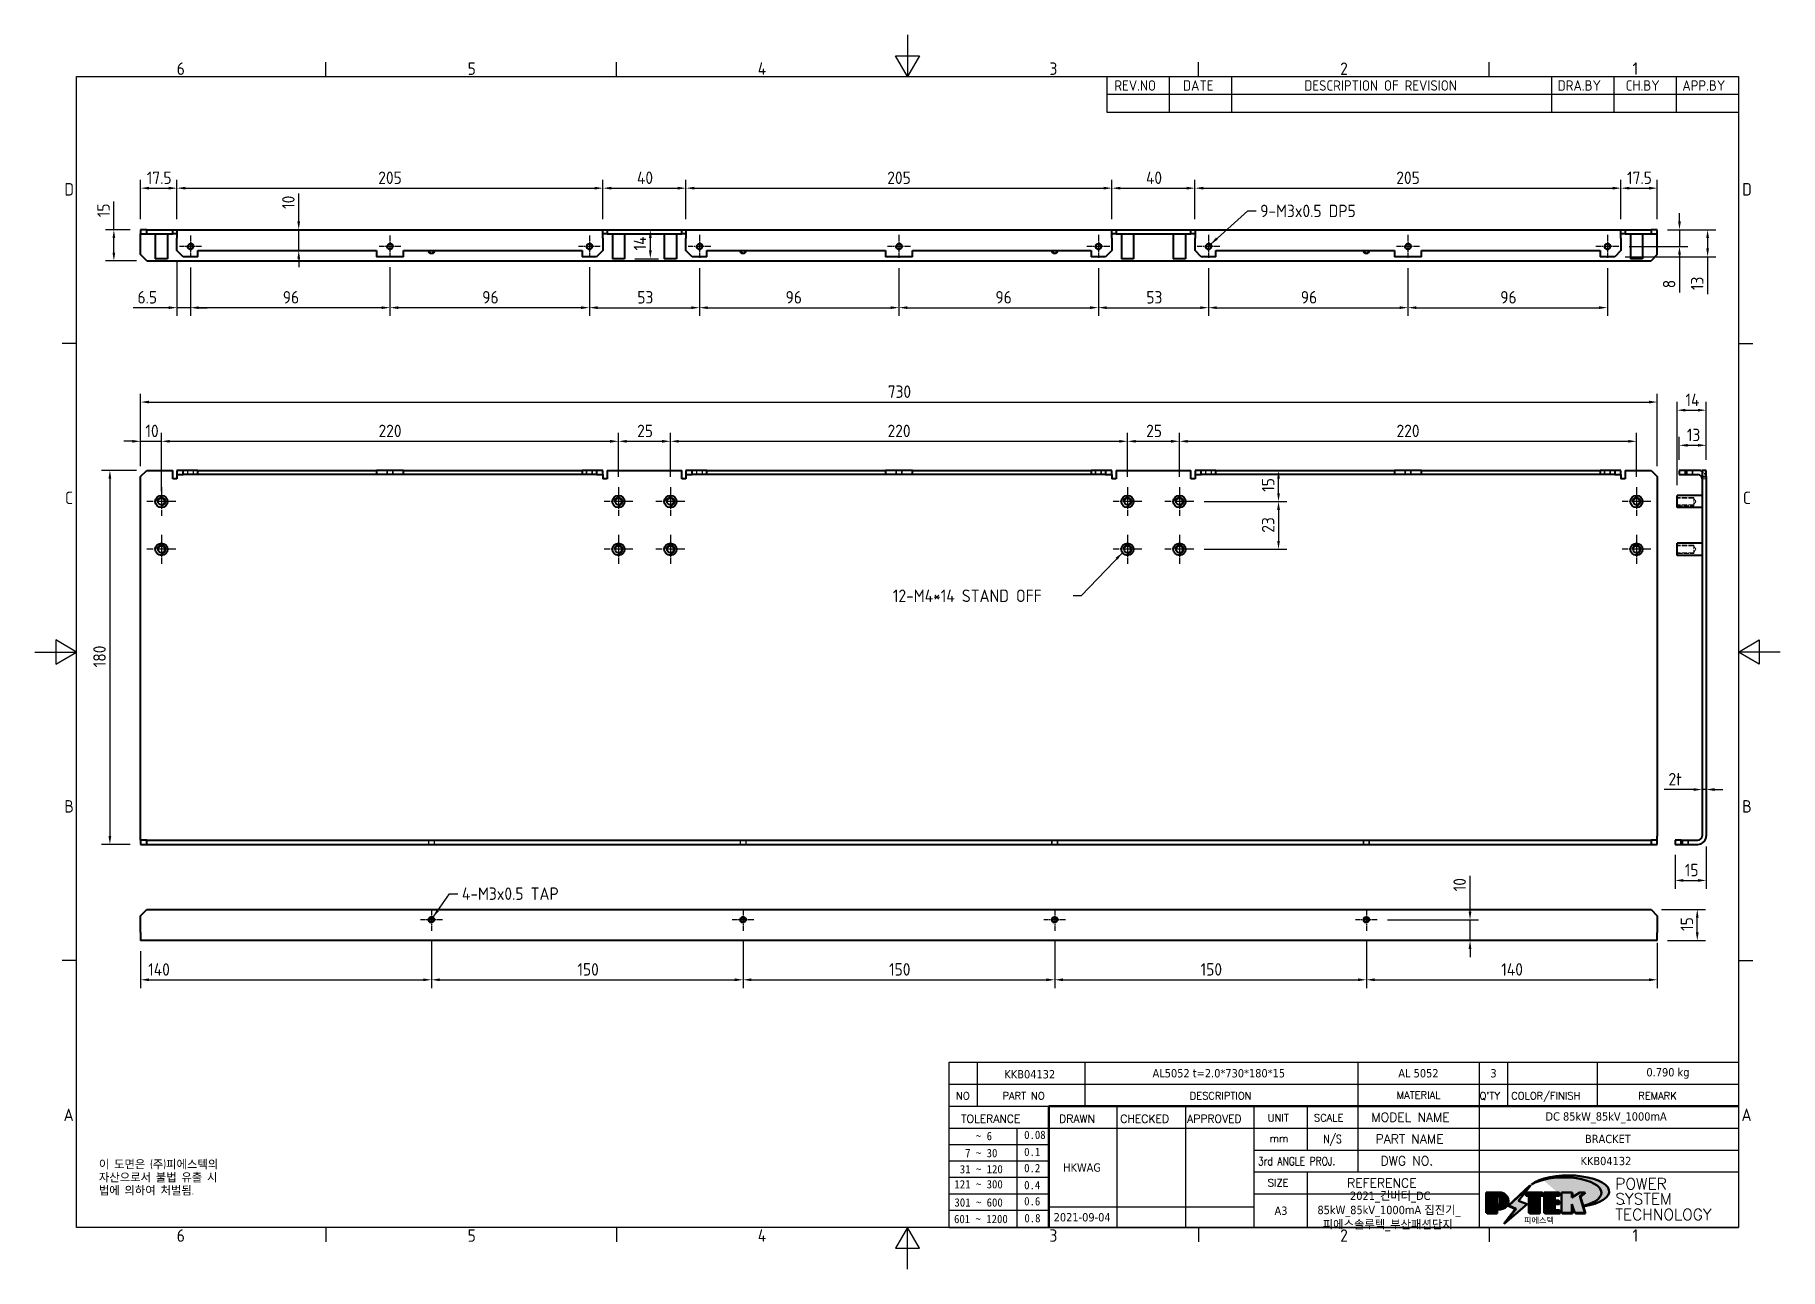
# Model space of a CAD drawing. Header units: millimetres. Extents: x 0 to 840, y 0 to 594.
import ezdxf
from ezdxf.enums import TextEntityAlignment as Align

# ---------------------------------------------------------------- set-up
doc = ezdxf.new("R2010")
doc.units = ezdxf.units.MM
doc.header["$LTSCALE"] = 2
doc.linetypes.add('CHAIN', pattern=[0.3543, 0.2362, -0.0295, 0.0591, -0.0295])
doc.linetypes.add('DASHED', pattern=[0.2067, 0.1654, -0.0413])
doc.layers.get('0').update_dxf_attribs({"color": 3, "lineweight": 25})
for name, color, linetype, lineweight in [('가려진 것(ISO)', 2, 'DASHED', 18), ('가시적인 것(ISO)', 3, 'Continuous', 40), ('가시적인 좁은 것(ISO)', 3, 'Continuous', 35), ('경계(ISO)', 7, 'Continuous', 25), ('기호(ISO)', 5, 'Continuous', 25), ('제목(ISO)', 5, 'Continuous', 50), ('중심 표식(ISO)', 1, 'Continuous', 25), ('치수(ISO)', 2, 'Continuous', 25), ('해치(ISO)', 7, 'Continuous', 18)]:
    doc.layers.add(name, color=color, linetype=linetype, lineweight=lineweight)
doc.styles.add('HAN_291', font='')
doc.styles.add('HAN_370', font='', dxfattribs={"width": 2})
doc.styles.add('ISO Proportiona M2B', font='isocp.shx')
doc.styles.add('RC_284', font='ROMANC.shx')
doc.styles.add('RC_287', font='ROMANC.shx')
doc.styles.add('RC_292', font='ROMANC.shx')
doc.styles.add('ROMANT_294', font='romant.shx')
doc.styles.add('문자 텍스트_M2B', font='isocp.shx')
doc.styles.add('문자 텍스트_PSTEK_POSCO', font='isocp.shx')
doc.styles.add('치수 텍스트_PSTEK_POSCO', font='isocp.shx')
doc.styles.add('텍스트 스타일198', font='tahoma.ttf')
doc.styles.add('텍스트 스타일333', font='ROMANC.shx', dxfattribs={"width": 0.8})
doc.styles.get('HAN_291').set_extended_font_data('GulimChe')
doc.styles.get('HAN_370').set_extended_font_data('GulimChe')
doc.dimstyles.new('치수_PSTEK_POSCO', dxfattribs={"dimscale": 2, "dimtxt": 3, "dimasz": 2, "dimexe": 2, "dimexo": 2.5, "dimgap": 1, "dimtad": 1, "dimrnd": 1e-08, "dimdsep": 46, "dimtxsty": '치수 텍스트_PSTEK_POSCO', "dimcen": 0.09, "dimdle": 10, "dimclrd": 7, "dimclre": 7, "dimclrt": 2, "dimadec": 1, "dimazin": 2, "dimtfac": 1, "dimtmove": 0, "dimatfit": 3, "dimfxl": 0, "dimtolj": 1, "dimlwd": -1, "dimlwe": -1, "dimarcsym": 0})
doc.dimstyles.new('치수_PSTEK_POSCO$7', dxfattribs={"dimscale": 2, "dimtxt": 3, "dimasz": 2, "dimexe": 2, "dimexo": 2.5, "dimgap": 1, "dimtad": 1, "dimrnd": 1e-08, "dimdsep": 46, "dimtxsty": '치수 텍스트_PSTEK_POSCO', "dimcen": 0.09, "dimdle": 10, "dimclrd": 7, "dimclre": 7, "dimclrt": 2, "dimadec": 1, "dimazin": 2, "dimtfac": 1, "dimtmove": 0, "dimatfit": 3, "dimfxl": 0, "dimtolj": 1, "dimlwd": -1, "dimlwe": -1, "dimarcsym": 0})

msp = doc.modelspace()

# ---------------------------------------------------------------- texts
at = {"layer": '기호(ISO)', "color": 2, "char_height": 6, "attachment_point": 4, "line_spacing_factor": 0.525, "style": '치수 텍스트_PSTEK_POSCO'}
for s, insert, width in [('{9-M3x0.5 DP5}', (589.75, 509.299), 54.56167), ('{4-M3x0.5 TAP}', (205.535, 180.67), 56.57686)]:
    msp.add_mtext(s, dxfattribs=dict(at, insert=insert, width=width))
at = {"layer": '기호(ISO)', "color": 2, "insert": (412.969, 324.047), "char_height": 6, "width": 84.69369, "attachment_point": 4, "style": '치수 텍스트_PSTEK_POSCO'}
msp.add_mtext('{\\fISOCP|b0|i0;\\H6.0000;12-M4*14 STAND OFF}', dxfattribs=at)
at = {"layer": '기호(ISO)', "color": 7, "insert": (30.789, 52.457), "char_height": 4, "width": 102.48028, "attachment_point": 1, "line_spacing_factor": 0.944221, "style": '문자 텍스트_PSTEK_POSCO'}
msp.add_mtext('{이 도면은 (주)피에스텍의\\P자산으로서 불법 유출 시 \\P법에 의하여 처벌됨.}', dxfattribs=at)

# ---------------------------------------------------------------- blocks, each defined once
blk = doc.blocks.new('경계 Default Border')
at = {"layer": '경계(ISO)'}
for p, q in [((70, 287), (70, 290.4)), ((140, 287), (140, 290.4)), ((280, 287), (280, 290.4)), ((350, 287), (350, 290.4)), ((10, 222.75), (6.6, 222.75)), ((410, 222.75), (413.4, 222.75)), ((10, 74.25), (6.6, 74.25)), ((410, 74.25), (413.4, 74.25)), ((70, 10), (70, 6.6)), ((140, 10), (140, 6.6)), ((280, 10), (280, 6.6)), ((350, 10), (350, 6.6))]:
    blk.add_line(p, q, dxfattribs=at)
at = {"layer": '경계(ISO)', "flags": 128}
for points in [[(210, 297), (210, 287), (207.11, 292), (212.89, 292), (210, 287)], [(10, 10), (10, 287), (410, 287), (410, 10), (10, 10)], [(0, 148.5), (10, 148.5), (5, 151.39), (5, 145.61), (10, 148.5)], [(420, 148.5), (410, 148.5), (415, 151.39), (415, 145.61), (410, 148.5)], [(210, 0), (210, 10), (207.11, 5), (212.89, 5), (210, 10)]]:
    blk.add_lwpolyline(points, dxfattribs=at)
at = {"layer": '경계(ISO)', "color": 2, "char_height": 3, "attachment_point": 7, "style": '문자 텍스트_M2B'}
for s, insert in [('6', (34.14, 287.37)), ('5', (104.14, 287.37)), ('4', (173.97, 287.4)), ('3', (244.17, 287.37)), ('2', (314.13, 287.37)), ('1', (384.49, 287.4)), ('D', (7.08, 258.35)), ('D', (410.88, 258.35)), ('C', (7.24, 184.1)), ('C', (411.04, 184.1)), ('B', (7.08, 109.85)), ('B', (410.88, 109.85)), ('A', (6.91, 35.62)), ('A', (410.71, 35.62)), ('6', (34.14, 6.57)), ('5', (104.14, 6.57)), ('4', (173.97, 6.6)), ('3', (244.17, 6.57)), ('2', (314.13, 6.57)), ('1', (384.49, 6.6))]:
    blk.add_mtext(s, dxfattribs=dict(at, insert=insert))
blk = doc.blocks.new('제목 블록 PSTEK')
for color, points in [(252, [(317.22, 17.06), (322.03, 21.63), (322.28, 21.94), (317.05, 16.98), (318.75, 16.19), (316, 12.72), (316.34, 13), (318.92, 16.27)]), (5, [(321.62, 17.42), (319.53, 18.25), (322.45, 22.02), (317.22, 17.06), (318.92, 16.27), (316.17, 12.8)]), (1, [(324.48, 19.61), (325.24, 19.61), (325.24, 20.26), (321.23, 20.26), (321.23, 19.61), (321.98, 19.61), (321.98, 15.34), (324.48, 15.34)]), (252, [(321.98, 19.61), (321.4, 19.61), (321.4, 19.46), (321.98, 19.46)]), (252, [(324.66, 19.46), (325.42, 19.46), (325.42, 20.11), (325.24, 20.11), (325.24, 19.61), (324.48, 19.61), (324.48, 15.34), (322.16, 15.34), (322.16, 15.19), (324.66, 15.19)]), (1, [(329.23, 20.26), (325.66, 20.26), (325.66, 15.34), (329.36, 15.34), (329.36, 15.99), (328.11, 15.99), (328.11, 17.56), (329.23, 17.56), (329.23, 18.26), (328.11, 18.26), (328.11, 19.61), (329.23, 19.61)]), (252, [(328.29, 19.46), (329.41, 19.46), (329.41, 20.11), (329.23, 20.11), (329.23, 19.61), (328.11, 19.61), (328.11, 18.26), (328.29, 18.26)]), (252, [(328.29, 17.42), (329.41, 17.42), (329.41, 18.11), (329.23, 18.11), (329.23, 17.56), (328.11, 17.56), (328.11, 15.99), (328.29, 15.99)]), (1, [(332.33, 20.26), (329.86, 20.26), (329.86, 15.34), (332.33, 15.34), (332.33, 17.43), (333.07, 15.34), (335.49, 15.34), (334.25, 19.31), (335.44, 20.26), (334.31, 20.26), (332.33, 19)]), (252, [(332.51, 16.93), (332.33, 17.43), (332.33, 15.34), (330.04, 15.34), (330.04, 15.19), (332.51, 15.19)]), (252, [(332.51, 20.11), (332.33, 20.11), (332.33, 19), (332.51, 19.11)]), (252, [(335.62, 20.11), (335.25, 20.11), (334.25, 19.31), (335.49, 15.34), (333.2, 15.34), (333.25, 15.19), (335.66, 15.19), (334.43, 19.16)]), (252, [(329.54, 15.85), (329.36, 15.85), (329.36, 15.34), (325.83, 15.34), (325.83, 15.19), (329.54, 15.19)])]:
    blk.add_hatch(color=color).paths.add_polyline_path(points)
h = blk.add_hatch(color=1)
edge = h.paths.add_edge_path(flags=0)
edge.add_line((314.22, 19.61), (314.22, 17))
edge.add_line((314.22, 17), (314.35, 17))
edge.add_arc((314.35, 17.65), 0.651, 270, 360)
edge.add_line((315, 17.65), (315, 18.96))
edge.add_arc((314.35, 18.96), 0.651, 0, 90)
edge.add_line((314.35, 19.61), (314.22, 19.61))
edge = h.paths.add_edge_path()
edge.add_arc((314.98, 18.29), 1.97, 270, 450)
edge.add_line((314.98, 20.26), (311.77, 20.26))
edge.add_line((311.77, 20.26), (311.77, 15.34))
edge.add_line((311.77, 15.34), (314.22, 15.34))
edge.add_line((314.22, 15.34), (314.22, 16.32))
edge.add_line((314.22, 16.32), (314.98, 16.32))
h = blk.add_hatch(color=252)
edge = h.paths.add_edge_path()
edge.add_arc((314.98, 18.29), 1.97, 270, 406.8279)
edge.add_arc((315.16, 18.14), 1.97, -90, 53.561, ccw=False)
edge.add_line((315.16, 16.17), (314.4, 16.17))
edge.add_line((314.4, 16.17), (314.4, 15.19))
edge.add_line((314.4, 15.19), (311.94, 15.19))
edge.add_line((311.94, 15.19), (311.94, 15.34))
edge.add_line((311.94, 15.34), (314.22, 15.34))
edge.add_line((314.22, 15.34), (314.22, 16.32))
edge.add_line((314.22, 16.32), (314.98, 16.32))
h = blk.add_hatch(color=252)
edge = h.paths.add_edge_path()
edge.add_line((314.4, 19.46), (314.53, 19.46))
edge.add_arc((314.53, 18.81), 0.651, 60.4189, 90, ccw=False)
edge.add_arc((314.35, 18.96), 0.651, 39.9699, 90)
edge.add_line((314.35, 19.61), (314.22, 19.61))
edge.add_line((314.22, 19.61), (314.22, 17))
edge.add_line((314.22, 17), (314.35, 17))
edge.add_arc((314.35, 17.65), 0.651, 270, 274.6931)
edge.add_line((314.4, 17), (314.4, 19.46))
at = {"layer": '해치(ISO)', "true_color": 0x27d1fc}
h = blk.add_hatch(color=140, dxfattribs=at)
edge = h.paths.add_edge_path()
edge.add_ellipse((330.37, 20.16), major_axis=(9.1, 0), ratio=0.40699, start_angle=301.3098, end_angle=507.7437)
edge.add_ellipse((331.53, 20.46), major_axis=(-9.82, 0), ratio=0.39426, start_angle=111.5121, end_angle=334.4703, ccw=False)
edge.add_line((335.14, 16.86), (335.1, 16.99))
at = {"color": 180}
for p, q in [((182.48, 11.79), (182.48, 51.57)), ((182.48, 51.57), (372.48, 51.57)), ((189.27, 51.57), (189.27, 41.01)), ((215.22, 41.01), (215.22, 51.57)), ((280.88, 51.57), (280.88, 41.01)), ((310.09, 51.57), (310.09, 41.01)), ((316.9, 51.57), (316.9, 41.01)), ((338.46, 51.57), (338.46, 41.01)), ((372.48, 51.57), (372.48, 11.79)), ((182.48, 46.29), (372.48, 46.29)), ((182.48, 41.01), (206.45, 41.01)), ((222.94, 11.79), (222.94, 41.01)), ((239.43, 11.79), (239.43, 41.01)), ((255.92, 11.79), (255.92, 41.01)), ((268.69, 41.01), (268.69, 30.45)), ((280.88, 41.01), (280.88, 25.17)), ((310.09, 41.01), (310.09, 11.79)), ((182.48, 35.73), (206.45, 35.73)), ((198.86, 12.03), (198.86, 35.73)), ((206.45, 35.73), (372.48, 35.73)), ((182.48, 31.78), (206.45, 31.78)), ((255.92, 30.45), (372.48, 30.45)), ((182.48, 27.83), (206.45, 27.83)), ((182.48, 23.88), (206.45, 23.88)), ((255.92, 25.17), (372.48, 25.17)), ((268.69, 25.17), (268.69, 11.79)), ((182.48, 19.93), (206.45, 19.93)), ((255.92, 19.89), (310.09, 19.89)), ((182.48, 15.98), (206.45, 15.98)), ((206.45, 16.74), (255.92, 16.74)), ((182.48, 11.79), (372.48, 11.79))]:
    blk.add_line(p, q, dxfattribs=at)
at = {"color": 7, "lineweight": 50}
for p, q in [((206.45, 11.79), (206.45, 41.01)), ((206.45, 41.01), (372.48, 41.01))]:
    blk.add_line(p, q, dxfattribs=at)
at = {"color": 7}
for p, q in [((322.28, 21.94), (317.05, 16.98)), ((322.45, 22.02), (317.22, 17.06)), ((317.22, 17.06), (322.03, 21.63)), ((319.53, 18.25), (322.45, 22.02)), ((322.03, 21.63), (322.28, 21.94)), ((314.98, 20.26), (311.77, 20.26)), ((311.77, 20.26), (311.77, 15.34)), ((314.98, 20.26), (311.77, 20.26)), ((311.77, 20.26), (311.77, 15.34)), ((314.22, 17), (314.22, 19.61)), ((314.22, 19.61), (314.35, 19.61)), ((314.35, 19.61), (314.22, 19.61)), ((314.22, 19.61), (314.22, 17)), ((314.22, 17), (314.22, 19.61)), ((314.22, 19.61), (314.35, 19.61)), ((314.35, 17), (314.22, 17)), ((314.22, 17), (314.35, 17)), ((314.35, 17), (314.22, 17)), ((314.4, 19.46), (314.53, 19.46)), ((314.4, 17), (314.4, 19.46)), ((315, 18.96), (315, 17.65)), ((315, 18.96), (315, 17.65)), ((316.17, 12.8), (321.62, 17.42)), ((317.05, 16.98), (318.75, 16.19)), ((318.92, 16.27), (317.22, 17.06)), ((317.22, 17.06), (318.92, 16.27)), ((321.62, 17.42), (319.53, 18.25)), ((325.24, 20.26), (321.23, 20.26)), ((321.23, 20.26), (321.23, 19.61)), ((325.24, 20.26), (321.23, 20.26)), ((321.23, 20.26), (321.23, 19.61)), ((321.23, 19.61), (321.98, 19.61)), ((321.23, 19.61), (321.98, 19.61)), ((321.4, 19.61), (321.4, 19.46)), ((321.98, 19.61), (321.4, 19.61)), ((321.4, 19.46), (321.98, 19.46)), ((321.98, 19.61), (321.98, 15.34)), ((321.98, 19.46), (321.98, 19.61)), ((321.98, 19.61), (321.98, 15.34)), ((324.48, 19.61), (325.24, 19.61)), ((324.48, 15.34), (324.48, 19.61)), ((325.24, 19.61), (324.48, 19.61)), ((324.48, 19.61), (324.48, 15.34)), ((324.48, 19.61), (325.24, 19.61)), ((324.48, 15.34), (324.48, 19.61)), ((324.66, 19.46), (325.42, 19.46)), ((324.66, 15.19), (324.66, 19.46)), ((325.24, 19.61), (325.24, 20.26)), ((325.24, 19.61), (325.24, 20.26)), ((325.42, 20.11), (325.24, 20.11)), ((325.24, 20.11), (325.24, 19.61)), ((325.42, 19.46), (325.42, 20.11)), ((329.23, 20.26), (325.66, 20.26)), ((325.66, 20.26), (325.66, 15.34)), ((325.66, 20.26), (325.66, 15.34)), ((329.23, 20.26), (325.66, 20.26)), ((328.11, 18.26), (328.11, 19.61)), ((328.11, 19.61), (329.23, 19.61)), ((329.23, 19.61), (328.11, 19.61)), ((328.11, 19.61), (328.11, 18.26)), ((328.11, 18.26), (328.11, 19.61)), ((328.11, 19.61), (329.23, 19.61)), ((329.23, 18.26), (328.11, 18.26)), ((328.11, 18.26), (328.29, 18.26)), ((329.23, 18.26), (328.11, 18.26)), ((328.11, 17.56), (329.23, 17.56)), ((328.11, 15.99), (328.11, 17.56)), ((329.23, 17.56), (328.11, 17.56)), ((328.11, 17.56), (328.11, 15.99)), ((328.11, 17.56), (329.23, 17.56)), ((328.11, 15.99), (328.11, 17.56)), ((328.29, 18.26), (328.29, 19.46)), ((328.29, 19.46), (329.41, 19.46)), ((328.29, 15.99), (328.29, 17.42)), ((328.29, 17.42), (329.41, 17.42)), ((329.23, 19.61), (329.23, 20.26)), ((329.23, 19.61), (329.23, 20.26)), ((329.41, 20.11), (329.23, 20.11)), ((329.23, 20.11), (329.23, 19.61)), ((329.23, 17.56), (329.23, 18.26)), ((329.23, 17.56), (329.23, 18.26)), ((329.41, 18.11), (329.23, 18.11)), ((329.23, 18.11), (329.23, 17.56)), ((329.41, 19.46), (329.41, 20.11)), ((329.41, 17.42), (329.41, 18.11)), ((332.33, 20.26), (329.86, 20.26)), ((329.86, 20.26), (329.86, 15.34)), ((329.86, 20.26), (329.86, 15.34)), ((332.33, 20.26), (329.86, 20.26)), ((334.31, 20.26), (332.33, 19)), ((332.33, 19), (332.33, 20.26)), ((334.31, 20.26), (332.33, 19)), ((332.33, 19), (332.33, 20.26)), ((332.51, 20.11), (332.33, 20.11)), ((332.33, 20.11), (332.33, 19)), ((332.33, 19), (332.51, 19.11)), ((332.33, 17.43), (333.07, 15.34)), ((332.33, 15.34), (332.33, 17.43)), ((332.51, 16.93), (332.33, 17.43)), ((332.33, 17.43), (332.33, 15.34)), ((332.33, 17.43), (333.07, 15.34)), ((332.33, 15.34), (332.33, 17.43)), ((332.51, 19.11), (332.51, 20.11)), ((332.51, 15.19), (332.51, 16.93)), ((334.25, 19.31), (335.44, 20.26)), ((334.25, 19.31), (335.44, 20.26)), ((335.25, 20.11), (334.25, 19.31)), ((335.49, 15.34), (334.25, 19.31)), ((334.25, 19.31), (335.49, 15.34)), ((335.49, 15.34), (334.25, 19.31)), ((335.44, 20.26), (334.31, 20.26)), ((335.44, 20.26), (334.31, 20.26)), ((334.43, 19.16), (335.62, 20.11)), ((335.66, 15.19), (334.43, 19.16)), ((335.62, 20.11), (335.25, 20.11)), ((345.04, 17.5), (344.99, 17.69)), ((311.77, 15.34), (314.22, 15.34)), ((311.77, 15.34), (314.22, 15.34)), ((314.22, 15.34), (311.94, 15.34)), ((311.94, 15.34), (311.94, 15.19)), ((311.94, 15.19), (314.4, 15.19)), ((314.22, 16.32), (314.98, 16.32)), ((314.22, 15.34), (314.22, 16.32)), ((314.98, 16.32), (314.22, 16.32)), ((314.22, 16.32), (314.22, 15.34)), ((314.22, 16.32), (314.98, 16.32)), ((314.22, 15.34), (314.22, 16.32)), ((314.4, 16.17), (315.16, 16.17)), ((314.4, 15.19), (314.4, 16.17)), ((318.75, 16.19), (316, 12.72)), ((316, 12.72), (316.34, 13)), ((318.92, 16.27), (316.17, 12.8)), ((316.34, 13), (318.92, 16.27)), ((321.98, 15.34), (324.48, 15.34)), ((321.98, 15.34), (324.48, 15.34)), ((324.48, 15.34), (322.16, 15.34)), ((322.16, 15.34), (322.16, 15.19)), ((322.16, 15.19), (324.66, 15.19)), ((325.66, 15.34), (329.36, 15.34)), ((325.66, 15.34), (329.36, 15.34)), ((329.36, 15.34), (325.83, 15.34)), ((325.83, 15.34), (325.83, 15.19)), ((325.83, 15.19), (329.54, 15.19)), ((329.36, 15.99), (328.11, 15.99)), ((328.11, 15.99), (328.29, 15.99)), ((329.36, 15.99), (328.11, 15.99)), ((329.36, 15.34), (329.36, 15.99)), ((329.36, 15.34), (329.36, 15.99)), ((329.54, 15.85), (329.36, 15.85)), ((329.36, 15.85), (329.36, 15.34)), ((329.54, 15.19), (329.54, 15.85)), ((329.86, 15.34), (332.33, 15.34)), ((329.86, 15.34), (332.33, 15.34)), ((332.33, 15.34), (330.04, 15.34)), ((330.04, 15.34), (330.04, 15.19)), ((330.04, 15.19), (332.51, 15.19)), ((333.07, 15.34), (335.49, 15.34)), ((333.07, 15.34), (335.49, 15.34)), ((335.49, 15.34), (333.2, 15.34)), ((333.2, 15.34), (333.25, 15.19)), ((333.25, 15.19), (335.66, 15.19))]:
    blk.add_line(p, q, dxfattribs=at)
at = {"color": 5}
for p, q in [((322.45, 22.02), (317.22, 17.06)), ((319.53, 18.25), (322.45, 22.02)), ((316.17, 12.8), (321.62, 17.42)), ((317.22, 17.06), (318.92, 16.27)), ((321.62, 17.42), (319.53, 18.25)), ((318.92, 16.27), (316.17, 12.8))]:
    blk.add_line(p, q, dxfattribs=at)
at = {"color": 1}
for p, q in [((314.98, 20.26), (311.77, 20.26)), ((311.77, 20.26), (311.77, 15.34)), ((314.22, 17), (314.22, 19.61)), ((314.22, 19.61), (314.35, 19.61)), ((314.35, 17), (314.22, 17)), ((315, 18.96), (315, 17.65)), ((325.24, 20.26), (321.23, 20.26)), ((321.23, 20.26), (321.23, 19.61)), ((321.23, 19.61), (321.98, 19.61)), ((321.98, 19.61), (321.98, 15.34)), ((324.48, 19.61), (325.24, 19.61)), ((324.48, 15.34), (324.48, 19.61)), ((325.24, 19.61), (325.24, 20.26)), ((329.23, 20.26), (325.66, 20.26)), ((325.66, 20.26), (325.66, 15.34)), ((328.11, 18.26), (328.11, 19.61)), ((328.11, 19.61), (329.23, 19.61)), ((329.23, 18.26), (328.11, 18.26)), ((328.11, 17.56), (329.23, 17.56)), ((328.11, 15.99), (328.11, 17.56)), ((329.23, 19.61), (329.23, 20.26)), ((329.23, 17.56), (329.23, 18.26)), ((332.33, 20.26), (329.86, 20.26)), ((329.86, 20.26), (329.86, 15.34)), ((334.31, 20.26), (332.33, 19)), ((332.33, 19), (332.33, 20.26)), ((332.33, 17.43), (333.07, 15.34)), ((332.33, 15.34), (332.33, 17.43)), ((334.25, 19.31), (335.44, 20.26)), ((335.49, 15.34), (334.25, 19.31)), ((335.44, 20.26), (334.31, 20.26)), ((311.77, 15.34), (314.22, 15.34)), ((314.22, 16.32), (314.98, 16.32)), ((314.22, 15.34), (314.22, 16.32)), ((321.98, 15.34), (324.48, 15.34)), ((325.66, 15.34), (329.36, 15.34)), ((329.36, 15.99), (328.11, 15.99)), ((329.36, 15.34), (329.36, 15.99)), ((329.86, 15.34), (332.33, 15.34)), ((333.07, 15.34), (335.49, 15.34))]:
    blk.add_line(p, q, dxfattribs=at)
at = {"color": 7}
for centre, radius, start, end in [((314.35, 18.96), 0.651, 0, 90), ((314.35, 18.96), 0.651, 39.9699, 90), ((314.35, 18.96), 0.651, 0, 90), ((314.35, 17.65), 0.651, 270, 0), ((314.35, 17.65), 0.651, 270, 0), ((314.35, 17.65), 0.651, 270, 274.6931), ((314.53, 18.81), 0.651, 60.4189, 90), ((314.98, 18.29), 1.97, 270, 90), ((314.98, 18.29), 1.97, 270, 90), ((314.98, 18.29), 1.97, 270, 46.8279), ((315.16, 18.14), 1.97, 270, 53.561)]:
    blk.add_arc(centre, radius, start, end, dxfattribs=at)
at = {"color": 1}
for centre, radius, start, end in [((314.35, 18.96), 0.651, 0, 90), ((314.35, 17.65), 0.651, 270, 0), ((314.98, 18.29), 1.97, 270, 90)]:
    blk.add_arc(centre, radius, start, end, dxfattribs=at)
at = {"layer": '제목(ISO)', "lineweight": 18}
blk.add_line((182.48, 35.73), (182.48, 11.79), dxfattribs=at)
at = {"layer": '제목(ISO)'}
for p, q in [((322.28, 21.94), (317.05, 16.98)), ((322.45, 22.02), (317.22, 17.06)), ((317.22, 17.06), (322.03, 21.63)), ((319.53, 18.25), (322.45, 22.02)), ((322.03, 21.63), (322.28, 21.94)), ((314.98, 20.26), (311.77, 20.26)), ((311.77, 20.26), (311.77, 15.34)), ((314.22, 17), (314.22, 19.61)), ((314.22, 19.61), (314.35, 19.61)), ((314.35, 19.61), (314.22, 19.61)), ((314.22, 19.61), (314.22, 17)), ((314.35, 17), (314.22, 17)), ((314.22, 17), (314.35, 17)), ((314.4, 19.46), (314.53, 19.46)), ((314.4, 17), (314.4, 19.46)), ((315, 18.96), (315, 17.65)), ((316.17, 12.8), (321.62, 17.42)), ((317.05, 16.98), (318.75, 16.19)), ((317.22, 17.06), (318.92, 16.27)), ((318.92, 16.27), (317.22, 17.06)), ((321.62, 17.42), (319.53, 18.25)), ((325.24, 20.26), (321.23, 20.26)), ((321.23, 20.26), (321.23, 19.61)), ((321.23, 19.61), (321.98, 19.61)), ((321.98, 19.61), (321.4, 19.61)), ((321.4, 19.61), (321.4, 19.46)), ((321.4, 19.46), (321.98, 19.46)), ((321.98, 19.61), (321.98, 15.34)), ((321.98, 19.46), (321.98, 19.61)), ((324.48, 19.61), (325.24, 19.61)), ((324.48, 15.34), (324.48, 19.61)), ((325.24, 19.61), (324.48, 19.61)), ((324.48, 19.61), (324.48, 15.34)), ((324.66, 19.46), (325.42, 19.46)), ((324.66, 15.19), (324.66, 19.46)), ((325.24, 19.61), (325.24, 20.26)), ((325.42, 20.11), (325.24, 20.11)), ((325.24, 20.11), (325.24, 19.61)), ((325.42, 19.46), (325.42, 20.11)), ((329.23, 20.26), (325.66, 20.26)), ((325.66, 20.26), (325.66, 15.34)), ((328.11, 18.26), (328.11, 19.61)), ((328.11, 19.61), (329.23, 19.61)), ((329.23, 19.61), (328.11, 19.61)), ((328.11, 19.61), (328.11, 18.26)), ((329.23, 18.26), (328.11, 18.26)), ((328.11, 18.26), (328.29, 18.26)), ((328.11, 15.99), (328.11, 17.56)), ((328.11, 17.56), (329.23, 17.56)), ((329.23, 17.56), (328.11, 17.56)), ((328.11, 17.56), (328.11, 15.99)), ((328.29, 19.46), (329.41, 19.46)), ((328.29, 18.26), (328.29, 19.46)), ((328.29, 17.42), (329.41, 17.42)), ((328.29, 15.99), (328.29, 17.42)), ((329.23, 19.61), (329.23, 20.26)), ((329.41, 20.11), (329.23, 20.11)), ((329.23, 20.11), (329.23, 19.61)), ((329.23, 17.56), (329.23, 18.26)), ((329.41, 18.11), (329.23, 18.11)), ((329.23, 18.11), (329.23, 17.56)), ((329.41, 19.46), (329.41, 20.11)), ((329.41, 17.42), (329.41, 18.11)), ((332.33, 20.26), (329.86, 20.26)), ((329.86, 20.26), (329.86, 15.34)), ((334.31, 20.26), (332.33, 19)), ((332.33, 19), (332.33, 20.26)), ((332.51, 20.11), (332.33, 20.11)), ((332.33, 20.11), (332.33, 19)), ((332.33, 19), (332.51, 19.11)), ((332.33, 15.34), (332.33, 17.43)), ((332.33, 17.43), (333.07, 15.34)), ((332.51, 16.93), (332.33, 17.43)), ((332.33, 17.43), (332.33, 15.34)), ((332.51, 19.11), (332.51, 20.11)), ((332.51, 15.19), (332.51, 16.93)), ((334.25, 19.31), (335.44, 20.26)), ((335.25, 20.11), (334.25, 19.31)), ((335.49, 15.34), (334.25, 19.31)), ((334.25, 19.31), (335.49, 15.34)), ((335.44, 20.26), (334.31, 20.26)), ((334.43, 19.16), (335.62, 20.11)), ((335.66, 15.19), (334.43, 19.16)), ((335.62, 20.11), (335.25, 20.11)), ((311.77, 15.34), (314.22, 15.34)), ((314.22, 15.34), (311.94, 15.34)), ((311.94, 15.34), (311.94, 15.19)), ((311.94, 15.19), (314.4, 15.19)), ((314.22, 15.34), (314.22, 16.32)), ((314.22, 16.32), (314.98, 16.32)), ((314.98, 16.32), (314.22, 16.32)), ((314.22, 16.32), (314.22, 15.34)), ((314.4, 15.19), (314.4, 16.17)), ((314.4, 16.17), (315.16, 16.17)), ((318.75, 16.19), (316, 12.72)), ((316, 12.72), (316.34, 13)), ((318.92, 16.27), (316.17, 12.8)), ((316.34, 13), (318.92, 16.27)), ((321.98, 15.34), (324.48, 15.34)), ((324.48, 15.34), (322.16, 15.34)), ((322.16, 15.34), (322.16, 15.19)), ((322.16, 15.19), (324.66, 15.19)), ((325.66, 15.34), (329.36, 15.34)), ((329.36, 15.34), (325.83, 15.34)), ((325.83, 15.34), (325.83, 15.19)), ((325.83, 15.19), (329.54, 15.19)), ((329.36, 15.99), (328.11, 15.99)), ((328.11, 15.99), (328.29, 15.99)), ((329.36, 15.34), (329.36, 15.99)), ((329.54, 15.85), (329.36, 15.85)), ((329.36, 15.85), (329.36, 15.34)), ((329.54, 15.19), (329.54, 15.85)), ((329.86, 15.34), (332.33, 15.34)), ((332.33, 15.34), (330.04, 15.34)), ((330.04, 15.34), (330.04, 15.19)), ((330.04, 15.19), (332.51, 15.19)), ((333.07, 15.34), (335.49, 15.34)), ((335.49, 15.34), (333.2, 15.34)), ((333.2, 15.34), (333.25, 15.19)), ((333.25, 15.19), (335.66, 15.19))]:
    blk.add_line(p, q, dxfattribs=at)
at = {"layer": '제목(ISO)', "color": 4}
blk.add_line((335.14, 16.86), (335.1, 16.99), dxfattribs=at)
at = {"layer": '제목(ISO)'}
for centre, radius, start, end in [((314.35, 18.96), 0.651, 0, 90), ((314.35, 18.96), 0.651, 39.9699, 90), ((314.35, 17.65), 0.651, 270, 0), ((314.35, 17.65), 0.651, 270, 274.6931), ((314.53, 18.81), 0.651, 60.4189, 90), ((314.98, 18.29), 1.97, 46.8279, 90), ((314.98, 18.29), 1.97, 270, 46.8279), ((314.98, 18.29), 1.97, 270, 46.8279), ((315.16, 18.14), 1.97, 270, 53.561)]:
    blk.add_arc(centre, radius, start, end, dxfattribs=at)
at = {"layer": '제목(ISO)', "color": 4}
for centre, major_axis, ratio, start_param, end_param in [((331.53, 20.46), (9.82, 0), 0.39426, 5.087845, 8.9792), ((330.37, 20.16), (9.1, 0), 0.40699, 5.258849, 8.861799)]:
    blk.add_ellipse(centre, major_axis=major_axis, ratio=ratio, start_param=start_param, end_param=end_param, dxfattribs=at)
at = {"color": 2}
for s, height, style, p in [('NO', 1.742, 'RC_284', (184.14, 42.62)), ('PART NO', 1.742, 'RC_284', (195.34, 42.62)), ('DESCRIPTION', 1.7424, 'RC_284', (240.4, 42.62)), ("Q'TY", 1.742, 'RC_284', (310.14, 42.62)), ('COLOR/FINISH', 1.7424, 'RC_284', (317.77, 42.62)), ('REMARK', 1.742, 'RC_284', (348.35, 42.62)), (' TOLERANCE', 1.9, 'RC_287', (184.09, 37.01)), ('DRAWN', 1.9, 'RC_287', (208.98, 37.01)), ('CHECKED', 1.9, 'RC_287', (223.69, 37.01)), ('APPROVED', 1.9, 'RC_287', (239.78, 37.01)), ('UNIT', 1.742, 'RC_284', (259.17, 37.34)), ('SCALE', 1.742, 'RC_284', (270.29, 37.34)), ('MODEL NAME', 2.178, 'RC_292', (284.1, 37.25)), ('    ~ 6', 2, 'HAN_291', (183.77, 32.82)), ('0.08', 2, 'HAN_291', (200.55, 33.1)), ('PART NAME', 2.178, 'RC_292', (285.14, 32.03)), ('  7 ~ 30', 2, 'HAN_291', (183.77, 28.71)), ('0.1', 2, 'HAN_291', (200.55, 28.99)), ('mm', 1.742, 'RC_284', (259.65, 32.35)), (' 31 ~ 120', 2, 'HAN_291', (183.77, 24.83)), ('0.2', 2, 'HAN_291', (200.55, 25.11)), (' DWG NO.', 2.178, 'RC_292', (284.81, 26.75)), ('121 ~ 300', 2, 'HAN_291', (183.77, 21.21)), ('0.4', 2, 'HAN_291', (200.55, 21)), ('SIZE', 1.742, 'RC_284', (259.17, 21.69)), ('REFERENCE', 2.178, 'RC_292', (278.27, 21.43)), ('301 ~ 600', 2, 'HAN_291', (183.77, 16.83)), ('0.6', 2, 'HAN_291', (200.55, 17.12)), ('601 ~ 1200', 2, 'HAN_291', (183.68, 12.85)), ('0.8', 2, 'HAN_291', (200.61, 13.06))]:
    blk.add_text(s, height=height, dxfattribs=dict(at, style=style)).set_placement(p)
at = {"color": 2, "style": 'RC_284'}
blk.add_text('MATERIAL', height=1.742, dxfattribs=at).set_placement((295.48, 43.65), align=Align.MIDDLE_CENTER)
at = {"color": 7, "style": '텍스트 스타일333', "width": 0.8}
blk.add_text('N/S', height=2, dxfattribs=at).set_placement((274.78, 33.09), align=Align.MIDDLE_CENTER)
at = {"color": 2, "style": '텍스트 스타일333', "width": 0.8}
blk.add_text('3rd ANGLE PROJ.', height=2, dxfattribs=at).set_placement((256.84, 26.76))
at = {"color": 7, "style": 'ROMANT_294'}
for s, p in [('POWER', (342.83, 20.97)), ('SYSTEM', (342.83, 17.33)), ('TECHNOLOGY', (342.83, 13.57))]:
    blk.add_text(s, height=2.7, dxfattribs=at).set_placement(p)
at = {"color": 7, "insert": (320.85, 14.21), "char_height": 1.4, "attachment_point": 1, "line_spacing_factor": 0.332, "style": 'HAN_370'}
blk.add_mtext('\\fHY견고딕|b0|i0;\\H1.4000;피에스텍', dxfattribs=at)
at = {"layer": '제목(ISO)', "color": 7, "style": '텍스트 스타일198'}
for tag, p in [('질량\\P3;_001', (350.3, 48.16)), ('부품_번호_001', (195.8, 47.68)), ('설명_001', (231.45, 47.92)), ('재질_001', (290.6, 47.93)), ("3._Q'TY_001", (312.76, 47.93)), ('1._MODEL_NAME_001', (326.02, 37.52)), ('제목_001', (335.53, 32.12)), ('설계자_001', (209.94, 25.23)), ('부품_번호_001', (334.45, 26.81)), ('시트_크기_001', (260.81, 14.84)), ('프로젝트_002', (271.14, 15.01)), ('프로젝트_001', (278.97, 18.44)), ('작성_날짜_001', (207.65, 13.27)), ('프로젝트_003', (272.4, 11.55))]:
    blk.add_attdef(tag, p, '', height=2, dxfattribs=at)
for tag, p in [('4._COLOR', (327.68, 48.93)), ('점검자', (231.18, 26.23)), ('엔지니어링_승인자', (247.67, 26.23)), ('점검_날짜', (231.18, 14.27)), ('엔지니어링_승인_날짜', (247.67, 14.27))]:
    blk.add_attdef(tag, text='', height=2, dxfattribs=at).set_placement(p, align=Align.MIDDLE_CENTER)
blk = doc.blocks.new('리비전 내역')
at = {"layer": '기호(ISO)'}
for p, q in [((258, 287), (410, 287)), ((258, 287), (258, 282.72)), ((273, 287), (273, 282.72)), ((288, 287), (288, 282.72)), ((365, 287), (365, 282.72)), ((380, 287), (380, 282.72)), ((395, 287), (395, 282.72)), ((410, 287), (410, 282.72)), ((258, 282.72), (410, 282.72)), ((258, 282.72), (258, 278.44)), ((273, 282.72), (273, 278.44)), ((288, 282.72), (288, 278.44)), ((365, 282.72), (365, 278.44)), ((380, 282.72), (380, 278.44)), ((395, 282.72), (395, 278.44)), ((410, 282.72), (410, 278.44)), ((258, 278.44), (410, 278.44))]:
    blk.add_line(p, q, dxfattribs=at)
at = {"layer": '기호(ISO)', "color": 2, "char_height": 2.5, "attachment_point": 7, "style": 'ISO Proportiona M2B'}
for s, insert in [('REV.NO', (259.79, 283.58)), ('DATE', (276.31, 283.58)), ('DESCRIPTION OF REVISION', (305.51, 283.58)), ('DRA.BY', (366.48, 283.58)), ('CH.BY', (382.86, 283.58)), ('APP.BY', (396.48, 283.58))]:
    blk.add_mtext(s, dxfattribs=dict(at, insert=insert))
blk = doc.blocks.new('*D22')
at = {"layer": 'Defpoints', "color": 0, "transparency": 16777216}
for p in [(60.88, 398.41), (50.88, 381.42), (60.88, 369.42)]:
    blk.add_point(p, dxfattribs=at)
at = {"layer": '치수(ISO)', "color": 7, "transparency": 16777216}
for p, q in [((46.88, 398.41), (42.88, 398.41)), ((50.88, 386.42), (50.88, 402.41)), ((50.88, 398.41), (60.88, 398.41)), ((60.88, 374.42), (60.88, 402.41)), ((64.88, 398.41), (68.88, 398.41))]:
    blk.add_line(p, q, dxfattribs=at)
for points in [[(46.88, 399.07), (46.88, 397.74), (50.88, 398.41)], [(64.88, 399.07), (64.88, 397.74), (60.88, 398.41)]]:
    blk.add_solid(points, dxfattribs=at)
at = {"layer": '치수(ISO)', "color": 2, "transparency": 16777216, "insert": (53.18, 403.41), "char_height": 6, "attachment_point": 4, "style": '치수 텍스트_PSTEK_POSCO'}
blk.add_mtext('\\A1;10', dxfattribs=at)
blk = doc.blocks.new('*D23')
at = {"layer": 'Defpoints', "color": 0, "transparency": 16777216}
for p in [(280.88, 398.41), (280.88, 376.37), (60.88, 369.42)]:
    blk.add_point(p, dxfattribs=at)
at = {"layer": '치수(ISO)', "color": 7, "transparency": 16777216}
for p, q in [((60.88, 374.42), (60.88, 402.41)), ((64.88, 398.41), (276.88, 398.41)), ((280.88, 381.37), (280.88, 402.41))]:
    blk.add_line(p, q, dxfattribs=at)
for points in [[(64.88, 399.07), (64.88, 397.74), (60.88, 398.41)], [(276.88, 399.07), (276.88, 397.74), (280.88, 398.41)]]:
    blk.add_solid(points, dxfattribs=at)
at = {"layer": '치수(ISO)', "color": 2, "transparency": 16777216, "insert": (165.42, 403.41), "char_height": 6, "attachment_point": 4, "style": '치수 텍스트_PSTEK_POSCO'}
blk.add_mtext('\\A1;220', dxfattribs=at)
blk = doc.blocks.new('*D24')
at = {"layer": 'Defpoints', "color": 0, "transparency": 16777216}
for p in [(305.88, 398.41), (280.88, 376.37), (305.88, 376.37)]:
    blk.add_point(p, dxfattribs=at)
at = {"layer": '치수(ISO)', "color": 7, "transparency": 16777216}
for p, q in [((280.88, 381.37), (280.88, 402.41)), ((284.88, 398.41), (301.88, 398.41)), ((305.88, 381.37), (305.88, 402.41))]:
    blk.add_line(p, q, dxfattribs=at)
for points in [[(284.88, 399.07), (284.88, 397.74), (280.88, 398.41)], [(301.88, 399.07), (301.88, 397.74), (305.88, 398.41)]]:
    blk.add_solid(points, dxfattribs=at)
at = {"layer": '치수(ISO)', "color": 2, "transparency": 16777216, "insert": (289.9, 403.41), "char_height": 6, "attachment_point": 4, "style": '치수 텍스트_PSTEK_POSCO'}
blk.add_mtext('\\A1;25', dxfattribs=at)
blk = doc.blocks.new('*D25')
at = {"layer": 'Defpoints', "color": 0, "transparency": 16777216}
for p in [(525.88, 398.41), (305.88, 376.37), (525.88, 376.37)]:
    blk.add_point(p, dxfattribs=at)
at = {"layer": '치수(ISO)', "color": 7, "transparency": 16777216}
for p, q in [((305.88, 381.37), (305.88, 402.41)), ((309.88, 398.41), (521.88, 398.41)), ((525.88, 381.37), (525.88, 402.41))]:
    blk.add_line(p, q, dxfattribs=at)
for points in [[(309.88, 399.07), (309.88, 397.74), (305.88, 398.41)], [(521.88, 399.07), (521.88, 397.74), (525.88, 398.41)]]:
    blk.add_solid(points, dxfattribs=at)
at = {"layer": '치수(ISO)', "color": 2, "transparency": 16777216, "insert": (410.42, 403.41), "char_height": 6, "attachment_point": 4, "style": '치수 텍스트_PSTEK_POSCO'}
blk.add_mtext('\\A1;220', dxfattribs=at)
blk = doc.blocks.new('*D26')
at = {"layer": 'Defpoints', "color": 0, "transparency": 16777216}
for p in [(640.88, 162.85), (780.88, 162.08), (780.88, 139.24)]:
    blk.add_point(p, dxfattribs=at)
at = {"layer": '치수(ISO)', "color": 7, "transparency": 16777216}
for p, q in [((640.88, 157.85), (640.88, 135.24)), ((780.88, 157.08), (780.88, 135.24)), ((644.88, 139.24), (776.88, 139.24))]:
    blk.add_line(p, q, dxfattribs=at)
for points in [[(644.88, 139.91), (644.88, 138.57), (640.88, 139.24)], [(776.88, 139.91), (776.88, 138.57), (780.88, 139.24)]]:
    blk.add_solid(points, dxfattribs=at)
at = {"layer": '치수(ISO)', "color": 2, "transparency": 16777216, "insert": (705.78, 144.24), "char_height": 6, "attachment_point": 4, "style": '치수 텍스트_PSTEK_POSCO'}
blk.add_mtext('\\A1;140', dxfattribs=at)
blk = doc.blocks.new('*D27')
at = {"layer": 'Defpoints', "color": 0, "transparency": 16777216}
for p in [(646.11, 168.08), (690.76, 168.08), (780.88, 158.08)]:
    blk.add_point(p, dxfattribs=at)
at = {"layer": '치수(ISO)', "color": 7, "transparency": 16777216}
for p, q in [((690.76, 172.08), (690.76, 189.22)), ((651.11, 168.08), (694.76, 168.08)), ((690.76, 158.08), (690.76, 168.08)), ((690.76, 154.08), (690.76, 150.08))]:
    blk.add_line(p, q, dxfattribs=at)
for points in [[(690.09, 172.08), (691.42, 172.08), (690.76, 168.08)], [(690.09, 154.08), (691.42, 154.08), (690.76, 158.08)]]:
    blk.add_solid(points, dxfattribs=at)
at = {"layer": '치수(ISO)', "color": 2, "transparency": 16777216, "insert": (685.76, 181.82), "char_height": 6, "attachment_point": 4, "rotation": 90, "style": '치수 텍스트_PSTEK_POSCO'}
blk.add_mtext('\\A1;10', dxfattribs=at)
blk = doc.blocks.new('*D28')
at = {"layer": 'Defpoints', "color": 0, "transparency": 16777216}
for p in [(777.88, 173.08), (800.14, 173.08), (780.88, 158.08)]:
    blk.add_point(p, dxfattribs=at)
at = {"layer": '치수(ISO)', "color": 7, "transparency": 16777216}
for p, q in [((782.88, 173.08), (804.14, 173.08)), ((800.14, 162.08), (800.14, 169.08)), ((785.88, 158.08), (804.14, 158.08))]:
    blk.add_line(p, q, dxfattribs=at)
for points in [[(799.47, 169.08), (800.8, 169.08), (800.14, 173.08)], [(799.47, 162.08), (800.8, 162.08), (800.14, 158.08)]]:
    blk.add_solid(points, dxfattribs=at)
at = {"layer": '치수(ISO)', "color": 2, "transparency": 16777216, "insert": (795.14, 162.75), "char_height": 6, "attachment_point": 4, "rotation": 90, "style": '치수 텍스트_PSTEK_POSCO'}
blk.add_mtext('\\A1;15', dxfattribs=at)
blk = doc.blocks.new('*D29')
at = {"layer": 'Defpoints', "color": 0, "transparency": 16777216}
for p in [(789.44, 204.42), (804.44, 208.42), (804.44, 187.05)]:
    blk.add_point(p, dxfattribs=at)
at = {"layer": '치수(ISO)', "color": 7, "transparency": 16777216}
for p, q in [((804.44, 203.42), (804.44, 183.05)), ((789.44, 199.42), (789.44, 183.05)), ((793.44, 187.05), (800.44, 187.05))]:
    blk.add_line(p, q, dxfattribs=at)
for points in [[(793.44, 187.72), (793.44, 186.39), (789.44, 187.05)], [(800.44, 187.72), (800.44, 186.39), (804.44, 187.05)]]:
    blk.add_solid(points, dxfattribs=at)
at = {"layer": '치수(ISO)', "color": 2, "transparency": 16777216, "insert": (794.11, 192.05), "char_height": 6, "attachment_point": 4, "style": '치수 텍스트_PSTEK_POSCO'}
blk.add_mtext('\\A1;15', dxfattribs=at)
blk = doc.blocks.new('*D30')
at = {"layer": 'Defpoints', "color": 0, "transparency": 16777216}
for p in [(568.38, 384.42), (598.58, 384.42), (557.83, 369.42)]:
    blk.add_point(p, dxfattribs=at)
at = {"layer": '치수(ISO)', "color": 7, "transparency": 16777216}
for p, q in [((598.58, 373.42), (598.58, 380.42)), ((562.83, 369.42), (602.58, 369.42))]:
    blk.add_line(p, q, dxfattribs=at)
for points in [[(597.92, 380.42), (599.25, 380.42), (598.58, 384.42)], [(597.92, 373.42), (599.25, 373.42), (598.58, 369.42)]]:
    blk.add_solid(points, dxfattribs=at)
at = {"layer": '치수(ISO)', "color": 2, "transparency": 16777216, "insert": (593.58, 374.09), "char_height": 6, "attachment_point": 4, "rotation": 90, "style": '치수 텍스트_PSTEK_POSCO'}
blk.add_mtext('\\A1;15', dxfattribs=at)
blk = doc.blocks.new('*D31')
at = {"layer": 'Defpoints', "color": 0, "transparency": 16777216}
for p in [(557.83, 369.42), (557.83, 346.42), (598.58, 346.42)]:
    blk.add_point(p, dxfattribs=at)
at = {"layer": '치수(ISO)', "color": 7, "transparency": 16777216}
for p, q in [((562.83, 369.42), (602.58, 369.42)), ((598.58, 365.42), (598.58, 350.42)), ((562.83, 346.42), (602.58, 346.42))]:
    blk.add_line(p, q, dxfattribs=at)
for points in [[(597.92, 365.42), (599.25, 365.42), (598.58, 369.42)], [(597.92, 350.42), (599.25, 350.42), (598.58, 346.42)]]:
    blk.add_solid(points, dxfattribs=at)
at = {"layer": '치수(ISO)', "color": 2, "transparency": 16777216, "insert": (593.58, 354.42), "char_height": 6, "attachment_point": 4, "rotation": 90, "style": '치수 텍스트_PSTEK_POSCO'}
blk.add_mtext('\\A1;23', dxfattribs=at)
blk = doc.blocks.new('*D32')
at = {"layer": 'Defpoints', "color": 0, "transparency": 16777216}
for p in [(68.38, 520.24), (50.88, 500.24), (68.38, 500.24)]:
    blk.add_point(p, dxfattribs=at)
at = {"layer": '치수(ISO)', "color": 7, "transparency": 16777216}
for p, q in [((50.88, 505.24), (50.88, 524.24)), ((68.38, 505.24), (68.38, 524.24)), ((54.88, 520.24), (64.38, 520.24))]:
    blk.add_line(p, q, dxfattribs=at)
for points in [[(54.88, 520.9), (54.88, 519.57), (50.88, 520.24)], [(64.38, 520.9), (64.38, 519.57), (68.38, 520.24)]]:
    blk.add_solid(points, dxfattribs=at)
at = {"layer": '치수(ISO)', "color": 2, "transparency": 16777216, "insert": (53.81, 525.24), "char_height": 6, "attachment_point": 4, "style": '치수 텍스트_PSTEK_POSCO'}
blk.add_mtext('\\A1;17.5', dxfattribs=at)
blk = doc.blocks.new('*D33')
at = {"layer": 'Defpoints', "color": 0, "transparency": 16777216}
for p in [(273.38, 520.24), (68.38, 500.24), (273.38, 500.24)]:
    blk.add_point(p, dxfattribs=at)
at = {"layer": '치수(ISO)', "color": 7, "transparency": 16777216}
for p, q in [((68.38, 505.24), (68.38, 524.24)), ((273.38, 505.24), (273.38, 524.24)), ((72.38, 520.24), (269.38, 520.24))]:
    blk.add_line(p, q, dxfattribs=at)
for points in [[(72.38, 520.9), (72.38, 519.57), (68.38, 520.24)], [(269.38, 520.9), (269.38, 519.57), (273.38, 520.24)]]:
    blk.add_solid(points, dxfattribs=at)
at = {"layer": '치수(ISO)', "color": 2, "transparency": 16777216, "insert": (165.28, 525.24), "char_height": 6, "attachment_point": 4, "style": '치수 텍스트_PSTEK_POSCO'}
blk.add_mtext('\\A1;205', dxfattribs=at)
blk = doc.blocks.new('*D34')
at = {"layer": 'Defpoints', "color": 0, "transparency": 16777216}
for p in [(313.38, 520.24), (273.38, 500.24), (313.38, 500.24)]:
    blk.add_point(p, dxfattribs=at)
at = {"layer": '치수(ISO)', "color": 7, "transparency": 16777216}
for p, q in [((273.38, 505.24), (273.38, 524.24)), ((313.38, 505.24), (313.38, 524.24)), ((277.38, 520.24), (309.38, 520.24))]:
    blk.add_line(p, q, dxfattribs=at)
for points in [[(277.38, 520.9), (277.38, 519.57), (273.38, 520.24)], [(309.38, 520.9), (309.38, 519.57), (313.38, 520.24)]]:
    blk.add_solid(points, dxfattribs=at)
at = {"layer": '치수(ISO)', "color": 2, "transparency": 16777216, "insert": (289.78, 525.24), "char_height": 6, "attachment_point": 4, "style": '치수 텍스트_PSTEK_POSCO'}
blk.add_mtext('\\A1;40', dxfattribs=at)
blk = doc.blocks.new('*D35')
at = {"layer": 'Defpoints', "color": 0, "transparency": 16777216}
for p in [(266.88, 487.24), (319.88, 486.74), (319.88, 462.72)]:
    blk.add_point(p, dxfattribs=at)
at = {"layer": '치수(ISO)', "color": 7, "transparency": 16777216}
for p, q in [((266.88, 482.24), (266.88, 458.72)), ((319.88, 481.74), (319.88, 458.72)), ((270.88, 462.72), (315.88, 462.72))]:
    blk.add_line(p, q, dxfattribs=at)
for points in [[(270.88, 463.38), (270.88, 462.05), (266.88, 462.72)], [(315.88, 463.38), (315.88, 462.05), (319.88, 462.72)]]:
    blk.add_solid(points, dxfattribs=at)
at = {"layer": '치수(ISO)', "color": 2, "transparency": 16777216, "insert": (289.96, 467.72), "char_height": 6, "attachment_point": 4, "style": '치수 텍스트_PSTEK_POSCO'}
blk.add_mtext('\\A1;53', dxfattribs=at)
blk = doc.blocks.new('*D36')
at = {"layer": 'Defpoints', "color": 0, "transparency": 16777216}
for p in [(319.88, 486.74), (415.88, 486.74), (415.88, 462.72)]:
    blk.add_point(p, dxfattribs=at)
at = {"layer": '치수(ISO)', "color": 7, "transparency": 16777216}
for p, q in [((319.88, 481.74), (319.88, 458.72)), ((415.88, 481.74), (415.88, 458.72)), ((323.88, 462.72), (411.88, 462.72))]:
    blk.add_line(p, q, dxfattribs=at)
for points in [[(323.88, 463.38), (323.88, 462.05), (319.88, 462.72)], [(411.88, 463.38), (411.88, 462.05), (415.88, 462.72)]]:
    blk.add_solid(points, dxfattribs=at)
at = {"layer": '치수(ISO)', "color": 2, "transparency": 16777216, "insert": (361.33, 467.72), "char_height": 6, "attachment_point": 4, "style": '치수 텍스트_PSTEK_POSCO'}
blk.add_mtext('\\A1;96', dxfattribs=at)
blk = doc.blocks.new('*D37')
at = {"layer": 'Defpoints', "color": 0, "transparency": 16777216}
for p in [(415.88, 486.74), (511.88, 486.74), (511.88, 462.72)]:
    blk.add_point(p, dxfattribs=at)
at = {"layer": '치수(ISO)', "color": 7, "transparency": 16777216}
for p, q in [((415.88, 481.74), (415.88, 458.72)), ((511.88, 481.74), (511.88, 458.72)), ((419.88, 462.72), (507.88, 462.72))]:
    blk.add_line(p, q, dxfattribs=at)
for points in [[(419.88, 463.38), (419.88, 462.05), (415.88, 462.72)], [(507.88, 463.38), (507.88, 462.05), (511.88, 462.72)]]:
    blk.add_solid(points, dxfattribs=at)
at = {"layer": '치수(ISO)', "color": 2, "transparency": 16777216, "insert": (462.33, 467.72), "char_height": 6, "attachment_point": 4, "style": '치수 텍스트_PSTEK_POSCO'}
blk.add_mtext('\\A1;96', dxfattribs=at)
blk = doc.blocks.new('*D38')
at = {"layer": 'Defpoints', "color": 0, "transparency": 16777216}
for p in [(564.88, 486.74), (660.88, 486.74), (660.88, 462.72)]:
    blk.add_point(p, dxfattribs=at)
at = {"layer": '치수(ISO)', "color": 7, "transparency": 16777216}
for p, q in [((564.88, 481.74), (564.88, 458.72)), ((660.88, 481.74), (660.88, 458.72)), ((568.88, 462.72), (656.88, 462.72))]:
    blk.add_line(p, q, dxfattribs=at)
for points in [[(568.88, 463.38), (568.88, 462.05), (564.88, 462.72)], [(656.88, 463.38), (656.88, 462.05), (660.88, 462.72)]]:
    blk.add_solid(points, dxfattribs=at)
at = {"layer": '치수(ISO)', "color": 2, "transparency": 16777216, "insert": (609.31, 467.72), "char_height": 6, "attachment_point": 4, "style": '치수 텍스트_PSTEK_POSCO'}
blk.add_mtext('\\A1;96', dxfattribs=at)
blk = doc.blocks.new('*D39')
at = {"layer": 'Defpoints', "color": 0, "transparency": 16777216}
for p in [(660.88, 486.74), (756.88, 486.74), (756.88, 462.72)]:
    blk.add_point(p, dxfattribs=at)
at = {"layer": '치수(ISO)', "color": 7, "transparency": 16777216}
for p, q in [((660.88, 481.74), (660.88, 458.72)), ((756.88, 481.74), (756.88, 458.72)), ((664.88, 462.72), (752.88, 462.72))]:
    blk.add_line(p, q, dxfattribs=at)
for points in [[(664.88, 463.38), (664.88, 462.05), (660.88, 462.72)], [(752.88, 463.38), (752.88, 462.05), (756.88, 462.72)]]:
    blk.add_solid(points, dxfattribs=at)
at = {"layer": '치수(ISO)', "color": 2, "transparency": 16777216, "insert": (705.31, 467.72), "char_height": 6, "attachment_point": 4, "style": '치수 텍스트_PSTEK_POSCO'}
blk.add_mtext('\\A1;96', dxfattribs=at)
blk = doc.blocks.new('*D40')
at = {"layer": 'Defpoints', "color": 0, "transparency": 16777216}
for p in [(780.88, 500.24), (762.38, 492.24), (791.58, 492.24)]:
    blk.add_point(p, dxfattribs=at)
at = {"layer": '치수(ISO)', "color": 7, "transparency": 16777216}
for p, q in [((791.58, 504.24), (791.58, 508.24)), ((785.88, 500.24), (795.58, 500.24)), ((791.58, 500.24), (791.58, 492.24)), ((767.38, 492.24), (795.58, 492.24)), ((791.58, 488.24), (791.58, 470.07))]:
    blk.add_line(p, q, dxfattribs=at)
for points in [[(790.91, 504.24), (792.24, 504.24), (791.58, 500.24)], [(790.91, 488.24), (792.24, 488.24), (791.58, 492.24)]]:
    blk.add_solid(points, dxfattribs=at)
at = {"layer": '치수(ISO)', "color": 2, "transparency": 16777216, "insert": (786.58, 472.07), "char_height": 6, "attachment_point": 4, "rotation": 90, "style": '치수 텍스트_PSTEK_POSCO'}
blk.add_mtext('\\A1;8', dxfattribs=at)
blk = doc.blocks.new('*D41')
at = {"layer": 'Defpoints', "color": 0, "transparency": 16777216}
for p in [(780.88, 417.29), (50.88, 381.42), (780.88, 381.42)]:
    blk.add_point(p, dxfattribs=at)
at = {"layer": '치수(ISO)', "color": 7, "transparency": 16777216}
for p, q in [((50.88, 386.42), (50.88, 421.29)), ((780.88, 386.42), (780.88, 421.29)), ((54.88, 417.29), (776.88, 417.29))]:
    blk.add_line(p, q, dxfattribs=at)
for points in [[(54.88, 417.96), (54.88, 416.62), (50.88, 417.29)], [(776.88, 417.96), (776.88, 416.62), (780.88, 417.29)]]:
    blk.add_solid(points, dxfattribs=at)
at = {"layer": '치수(ISO)', "color": 2, "transparency": 16777216, "insert": (410.48, 422.29), "char_height": 6, "attachment_point": 4, "style": '치수 텍스트_PSTEK_POSCO'}
blk.add_mtext('\\A1;730', dxfattribs=at)
blk = doc.blocks.new('*D42')
at = {"layer": 'Defpoints', "color": 0, "transparency": 16777216}
for p in [(804.44, 396.48), (791.44, 384.42), (804.44, 384.42)]:
    blk.add_point(p, dxfattribs=at)
at = {"layer": '치수(ISO)', "color": 7, "transparency": 16777216}
for p, q in [((791.44, 389.42), (791.44, 400.48)), ((795.44, 396.48), (800.44, 396.48)), ((804.44, 389.42), (804.44, 400.48))]:
    blk.add_line(p, q, dxfattribs=at)
for points in [[(795.44, 397.15), (795.44, 395.81), (791.44, 396.48)], [(800.44, 397.15), (800.44, 395.81), (804.44, 396.48)]]:
    blk.add_solid(points, dxfattribs=at)
at = {"layer": '치수(ISO)', "color": 2, "transparency": 16777216, "insert": (795.11, 401.48), "char_height": 6, "attachment_point": 4, "style": '치수 텍스트_PSTEK_POSCO'}
blk.add_mtext('\\A1;13', dxfattribs=at)
blk = doc.blocks.new('*D43')
at = {"layer": 'Defpoints', "color": 0, "transparency": 16777216}
for p in [(804.44, 413.38), (804.44, 384.42), (790.44, 372.37)]:
    blk.add_point(p, dxfattribs=at)
at = {"layer": '치수(ISO)', "color": 7, "transparency": 16777216}
for p, q in [((790.44, 377.37), (790.44, 417.38)), ((794.44, 413.38), (800.44, 413.38)), ((804.44, 389.42), (804.44, 417.38))]:
    blk.add_line(p, q, dxfattribs=at)
for points in [[(794.44, 414.04), (794.44, 412.71), (790.44, 413.38)], [(800.44, 414.04), (800.44, 412.71), (804.44, 413.38)]]:
    blk.add_solid(points, dxfattribs=at)
at = {"layer": '치수(ISO)', "color": 2, "transparency": 16777216, "insert": (794.44, 418.38), "char_height": 6, "attachment_point": 4, "style": '치수 텍스트_PSTEK_POSCO'}
blk.add_mtext('\\A1;14', dxfattribs=at)
blk = doc.blocks.new('*D44')
at = {"layer": 'Defpoints', "color": 0, "transparency": 16777216}
for p in [(68.38, 500.24), (126.99, 500.24), (78.38, 490.24)]:
    blk.add_point(p, dxfattribs=at)
at = {"layer": '치수(ISO)', "color": 7, "transparency": 16777216}
for p, q in [((126.99, 504.24), (126.99, 517.64)), ((126.99, 490.24), (126.99, 500.24)), ((126.99, 486.24), (126.99, 482.24))]:
    blk.add_line(p, q, dxfattribs=at)
for points in [[(126.32, 504.24), (127.65, 504.24), (126.99, 500.24)], [(126.32, 486.24), (127.65, 486.24), (126.99, 490.24)]]:
    blk.add_solid(points, dxfattribs=at)
at = {"layer": '치수(ISO)', "color": 2, "transparency": 16777216, "insert": (121.99, 510.24), "char_height": 6, "attachment_point": 4, "rotation": 90, "style": '치수 텍스트_PSTEK_POSCO'}
blk.add_mtext('\\A1;10', dxfattribs=at)
blk = doc.blocks.new('*D45')
at = {"layer": 'Defpoints', "color": 0, "transparency": 16777216}
for p in [(50.88, 500.24), (38, 485.24), (53.88, 485.24)]:
    blk.add_point(p, dxfattribs=at)
at = {"layer": '치수(ISO)', "color": 7, "transparency": 16777216}
for p, q in [((38, 500.24), (38, 513.89)), ((45.88, 500.24), (34, 500.24)), ((38, 489.24), (38, 496.24)), ((48.88, 485.24), (34, 485.24))]:
    blk.add_line(p, q, dxfattribs=at)
for points in [[(37.34, 496.24), (38.67, 496.24), (38, 500.24)], [(37.34, 489.24), (38.67, 489.24), (38, 485.24)]]:
    blk.add_solid(points, dxfattribs=at)
at = {"layer": '치수(ISO)', "color": 2, "transparency": 16777216, "insert": (33, 506.24), "char_height": 6, "attachment_point": 4, "rotation": 90, "style": '치수 텍스트_PSTEK_POSCO'}
blk.add_mtext('\\A1;15', dxfattribs=at)
blk = doc.blocks.new('*D46')
at = {"layer": 'Defpoints', "color": 0, "transparency": 16777216}
for p in [(511.88, 486.74), (564.88, 486.74), (564.88, 462.72)]:
    blk.add_point(p, dxfattribs=at)
at = {"layer": '치수(ISO)', "color": 7, "transparency": 16777216}
for p, q in [((511.88, 481.74), (511.88, 458.72)), ((564.88, 481.74), (564.88, 458.72)), ((515.88, 462.72), (560.88, 462.72))]:
    blk.add_line(p, q, dxfattribs=at)
for points in [[(515.88, 463.38), (515.88, 462.05), (511.88, 462.72)], [(560.88, 463.38), (560.88, 462.05), (564.88, 462.72)]]:
    blk.add_solid(points, dxfattribs=at)
at = {"layer": '치수(ISO)', "color": 2, "transparency": 16777216, "insert": (534.96, 467.72), "char_height": 6, "attachment_point": 4, "style": '치수 텍스트_PSTEK_POSCO'}
blk.add_mtext('\\A1;53', dxfattribs=at)
blk = doc.blocks.new('*D47')
at = {"layer": 'Defpoints', "color": 0, "transparency": 16777216}
for p in [(518.38, 520.24), (313.38, 500.24), (518.38, 500.24)]:
    blk.add_point(p, dxfattribs=at)
at = {"layer": '치수(ISO)', "color": 7, "transparency": 16777216}
for p, q in [((313.38, 505.24), (313.38, 524.24)), ((518.38, 505.24), (518.38, 524.24)), ((317.38, 520.24), (514.38, 520.24))]:
    blk.add_line(p, q, dxfattribs=at)
for points in [[(317.38, 520.9), (317.38, 519.57), (313.38, 520.24)], [(514.38, 520.9), (514.38, 519.57), (518.38, 520.24)]]:
    blk.add_solid(points, dxfattribs=at)
at = {"layer": '치수(ISO)', "color": 2, "transparency": 16777216, "insert": (410.28, 525.24), "char_height": 6, "attachment_point": 4, "style": '치수 텍스트_PSTEK_POSCO'}
blk.add_mtext('\\A1;205', dxfattribs=at)
blk = doc.blocks.new('*D48')
at = {"layer": 'Defpoints', "color": 0, "transparency": 16777216}
for p in [(763.38, 520.24), (558.38, 500.24), (763.38, 500.24)]:
    blk.add_point(p, dxfattribs=at)
at = {"layer": '치수(ISO)', "color": 7, "transparency": 16777216}
for p, q in [((558.38, 505.24), (558.38, 524.24)), ((763.38, 505.24), (763.38, 524.24)), ((562.38, 520.24), (759.38, 520.24))]:
    blk.add_line(p, q, dxfattribs=at)
for points in [[(562.38, 520.9), (562.38, 519.57), (558.38, 520.24)], [(759.38, 520.9), (759.38, 519.57), (763.38, 520.24)]]:
    blk.add_solid(points, dxfattribs=at)
at = {"layer": '치수(ISO)', "color": 2, "transparency": 16777216, "insert": (655.28, 525.24), "char_height": 6, "attachment_point": 4, "style": '치수 텍스트_PSTEK_POSCO'}
blk.add_mtext('\\A1;205', dxfattribs=at)
blk = doc.blocks.new('*D49')
at = {"layer": 'Defpoints', "color": 0, "transparency": 16777216}
for p in [(190.88, 162.85), (50.88, 158.08), (190.88, 139.24)]:
    blk.add_point(p, dxfattribs=at)
at = {"layer": '치수(ISO)', "color": 7, "transparency": 16777216}
for p, q in [((50.88, 153.08), (50.88, 135.24)), ((190.88, 157.85), (190.88, 135.24)), ((54.88, 139.24), (186.88, 139.24))]:
    blk.add_line(p, q, dxfattribs=at)
for points in [[(54.88, 139.91), (54.88, 138.57), (50.88, 139.24)], [(186.88, 139.91), (186.88, 138.57), (190.88, 139.24)]]:
    blk.add_solid(points, dxfattribs=at)
at = {"layer": '치수(ISO)', "color": 2, "transparency": 16777216, "insert": (54.51, 144.24), "char_height": 6, "attachment_point": 4, "style": '치수 텍스트_PSTEK_POSCO'}
blk.add_mtext('\\A1;140', dxfattribs=at)
blk = doc.blocks.new('*D50')
at = {"layer": 'Defpoints', "color": 0, "transparency": 16777216}
for p in [(190.88, 162.85), (340.88, 162.85), (340.88, 139.24)]:
    blk.add_point(p, dxfattribs=at)
at = {"layer": '치수(ISO)', "color": 7, "transparency": 16777216}
for p, q in [((190.88, 157.85), (190.88, 135.24)), ((340.88, 157.85), (340.88, 135.24)), ((194.88, 139.24), (336.88, 139.24))]:
    blk.add_line(p, q, dxfattribs=at)
for points in [[(194.88, 139.91), (194.88, 138.57), (190.88, 139.24)], [(336.88, 139.91), (336.88, 138.57), (340.88, 139.24)]]:
    blk.add_solid(points, dxfattribs=at)
at = {"layer": '치수(ISO)', "color": 2, "transparency": 16777216, "insert": (261.1, 144.24), "char_height": 6, "attachment_point": 4, "style": '치수 텍스트_PSTEK_POSCO'}
blk.add_mtext('\\A1;150', dxfattribs=at)
blk = doc.blocks.new('*D51')
at = {"layer": 'Defpoints', "color": 0, "transparency": 16777216}
for p in [(340.88, 162.85), (490.88, 162.85), (490.88, 139.24)]:
    blk.add_point(p, dxfattribs=at)
at = {"layer": '치수(ISO)', "color": 7, "transparency": 16777216}
for p, q in [((340.88, 157.85), (340.88, 135.24)), ((490.88, 157.85), (490.88, 135.24)), ((344.88, 139.24), (486.88, 139.24))]:
    blk.add_line(p, q, dxfattribs=at)
for points in [[(344.88, 139.91), (344.88, 138.57), (340.88, 139.24)], [(486.88, 139.91), (486.88, 138.57), (490.88, 139.24)]]:
    blk.add_solid(points, dxfattribs=at)
at = {"layer": '치수(ISO)', "color": 2, "transparency": 16777216, "insert": (411.1, 144.24), "char_height": 6, "attachment_point": 4, "style": '치수 텍스트_PSTEK_POSCO'}
blk.add_mtext('\\A1;150', dxfattribs=at)
blk = doc.blocks.new('*D52')
at = {"layer": 'Defpoints', "color": 0, "transparency": 16777216}
for p in [(490.88, 162.85), (640.88, 162.85), (640.88, 139.24)]:
    blk.add_point(p, dxfattribs=at)
at = {"layer": '치수(ISO)', "color": 7, "transparency": 16777216}
for p, q in [((490.88, 157.85), (490.88, 135.24)), ((640.88, 157.85), (640.88, 135.24)), ((494.88, 139.24), (636.88, 139.24))]:
    blk.add_line(p, q, dxfattribs=at)
for points in [[(494.88, 139.91), (494.88, 138.57), (490.88, 139.24)], [(636.88, 139.91), (636.88, 138.57), (640.88, 139.24)]]:
    blk.add_solid(points, dxfattribs=at)
at = {"layer": '치수(ISO)', "color": 2, "transparency": 16777216, "insert": (561.08, 144.24), "char_height": 6, "attachment_point": 4, "style": '치수 텍스트_PSTEK_POSCO'}
blk.add_mtext('\\A1;150', dxfattribs=at)
blk = doc.blocks.new('*D53')
at = {"layer": 'Defpoints', "color": 0, "transparency": 16777216}
for p in [(802.44, 234.33), (804.44, 234.33), (804.44, 230.8)]:
    blk.add_point(p, dxfattribs=at)
at = {"layer": '치수(ISO)', "color": 7, "transparency": 16777216}
for p, q in [((798.44, 230.8), (784.28, 230.8)), ((804.44, 230.8), (802.44, 230.8)), ((808.44, 230.8), (812.44, 230.8))]:
    blk.add_line(p, q, dxfattribs=at)
for points in [[(798.44, 231.47), (798.44, 230.13), (802.44, 230.8)], [(808.44, 231.47), (808.44, 230.13), (804.44, 230.8)]]:
    blk.add_solid(points, dxfattribs=at)
at = {"layer": '치수(ISO)', "color": 2, "transparency": 16777216, "insert": (786.28, 235.8), "char_height": 6, "attachment_point": 4, "style": '치수 텍스트_PSTEK_POSCO'}
blk.add_mtext('\\A1;2t', dxfattribs=at)
blk = doc.blocks.new('*D54')
at = {"layer": 'Defpoints', "color": 0, "transparency": 16777216}
for p in [(53.88, 384.42), (36.1, 204.42), (50.88, 204.42)]:
    blk.add_point(p, dxfattribs=at)
at = {"layer": '치수(ISO)', "color": 7, "transparency": 16777216}
for p, q in [((48.88, 384.42), (32.1, 384.42)), ((36.1, 380.42), (36.1, 208.42)), ((45.88, 204.42), (32.1, 204.42))]:
    blk.add_line(p, q, dxfattribs=at)
for points in [[(35.43, 380.42), (36.76, 380.42), (36.1, 384.42)], [(35.43, 208.42), (36.76, 208.42), (36.1, 204.42)]]:
    blk.add_solid(points, dxfattribs=at)
at = {"layer": '치수(ISO)', "color": 2, "transparency": 16777216, "insert": (31.1, 289.62), "char_height": 6, "attachment_point": 4, "rotation": 90, "style": '치수 텍스트_PSTEK_POSCO'}
blk.add_mtext('\\A1;180', dxfattribs=at)
blk = doc.blocks.new('*D55')
at = {"layer": 'Defpoints', "color": 0, "transparency": 16777216}
for p in [(558.38, 520.24), (518.38, 500.24), (558.38, 500.24)]:
    blk.add_point(p, dxfattribs=at)
at = {"layer": '치수(ISO)', "color": 7, "transparency": 16777216}
for p, q in [((518.38, 505.24), (518.38, 524.24)), ((558.38, 505.24), (558.38, 524.24)), ((522.38, 520.24), (554.38, 520.24))]:
    blk.add_line(p, q, dxfattribs=at)
for points in [[(522.38, 520.9), (522.38, 519.57), (518.38, 520.24)], [(554.38, 520.9), (554.38, 519.57), (558.38, 520.24)]]:
    blk.add_solid(points, dxfattribs=at)
at = {"layer": '치수(ISO)', "color": 2, "transparency": 16777216, "insert": (534.78, 525.24), "char_height": 6, "attachment_point": 4, "style": '치수 텍스트_PSTEK_POSCO'}
blk.add_mtext('\\A1;40', dxfattribs=at)
blk = doc.blocks.new('*D56')
at = {"layer": 'Defpoints', "color": 0, "transparency": 16777216}
for p in [(780.88, 500.24), (805.1, 500.24), (760.38, 487.24)]:
    blk.add_point(p, dxfattribs=at)
at = {"layer": '치수(ISO)', "color": 7, "transparency": 16777216}
for p, q in [((785.88, 500.24), (809.1, 500.24)), ((805.1, 496.24), (805.1, 491.24)), ((765.38, 487.24), (809.1, 487.24)), ((805.1, 487.24), (805.1, 469.17))]:
    blk.add_line(p, q, dxfattribs=at)
for points in [[(804.44, 496.24), (805.77, 496.24), (805.1, 500.24)], [(804.44, 491.24), (805.77, 491.24), (805.1, 487.24)]]:
    blk.add_solid(points, dxfattribs=at)
at = {"layer": '치수(ISO)', "color": 2, "transparency": 16777216, "insert": (800.1, 471.17), "char_height": 6, "attachment_point": 4, "rotation": 90, "style": '치수 텍스트_PSTEK_POSCO'}
blk.add_mtext('\\A1;13', dxfattribs=at)
blk = doc.blocks.new('*D57')
at = {"layer": 'Defpoints', "color": 0, "transparency": 16777216}
for p in [(170.88, 487.01), (266.88, 487.01), (170.88, 462.72)]:
    blk.add_point(p, dxfattribs=at)
at = {"layer": '치수(ISO)', "color": 7, "transparency": 16777216}
for p, q in [((170.88, 482.01), (170.88, 458.72)), ((266.88, 482.01), (266.88, 458.72)), ((262.88, 462.72), (174.88, 462.72))]:
    blk.add_line(p, q, dxfattribs=at)
for points in [[(174.88, 463.38), (174.88, 462.05), (170.88, 462.72)], [(262.88, 463.38), (262.88, 462.05), (266.88, 462.72)]]:
    blk.add_solid(points, dxfattribs=at)
at = {"layer": '치수(ISO)', "color": 2, "transparency": 16777216, "insert": (215.31, 467.72), "char_height": 6, "attachment_point": 4, "style": '치수 텍스트_PSTEK_POSCO'}
blk.add_mtext('\\A1;96', dxfattribs=at)
blk = doc.blocks.new('*D58')
at = {"layer": 'Defpoints', "color": 0, "transparency": 16777216}
for p in [(170.88, 487.24), (74.88, 487.01), (74.88, 462.72)]:
    blk.add_point(p, dxfattribs=at)
at = {"layer": '치수(ISO)', "color": 7, "transparency": 16777216}
for p, q in [((74.88, 482.01), (74.88, 458.72)), ((170.88, 482.24), (170.88, 458.72)), ((166.88, 462.72), (78.88, 462.72))]:
    blk.add_line(p, q, dxfattribs=at)
for points in [[(78.88, 463.38), (78.88, 462.05), (74.88, 462.72)], [(166.88, 463.38), (166.88, 462.05), (170.88, 462.72)]]:
    blk.add_solid(points, dxfattribs=at)
at = {"layer": '치수(ISO)', "color": 2, "transparency": 16777216, "insert": (119.31, 467.72), "char_height": 6, "attachment_point": 4, "style": '치수 텍스트_PSTEK_POSCO'}
blk.add_mtext('\\A1;96', dxfattribs=at)
blk = doc.blocks.new('*D59')
at = {"layer": 'Defpoints', "color": 0, "transparency": 16777216}
for p in [(68.38, 490.24), (74.88, 487.01), (74.88, 462.72)]:
    blk.add_point(p, dxfattribs=at)
at = {"layer": '치수(ISO)', "color": 7, "transparency": 16777216}
for p, q in [((68.38, 485.24), (68.38, 458.72)), ((74.88, 482.01), (74.88, 458.72)), ((64.38, 462.72), (47.37, 462.72)), ((74.88, 462.72), (68.38, 462.72)), ((78.88, 462.72), (82.88, 462.72))]:
    blk.add_line(p, q, dxfattribs=at)
for points in [[(64.38, 463.38), (64.38, 462.05), (68.38, 462.72)], [(78.88, 463.38), (78.88, 462.05), (74.88, 462.72)]]:
    blk.add_solid(points, dxfattribs=at)
at = {"layer": '치수(ISO)', "color": 2, "transparency": 16777216, "insert": (49.37, 467.72), "char_height": 6, "attachment_point": 4, "style": '치수 텍스트_PSTEK_POSCO'}
blk.add_mtext('\\A1;6.5', dxfattribs=at)
blk = doc.blocks.new('*D60')
at = {"layer": 'Defpoints', "color": 0, "transparency": 16777216}
for p in [(780.88, 520.24), (763.38, 500.24), (780.88, 500.24)]:
    blk.add_point(p, dxfattribs=at)
at = {"layer": '치수(ISO)', "color": 7, "transparency": 16777216}
for p, q in [((763.38, 505.24), (763.38, 524.24)), ((780.88, 505.24), (780.88, 524.24)), ((767.38, 520.24), (776.88, 520.24))]:
    blk.add_line(p, q, dxfattribs=at)
for points in [[(767.38, 520.9), (767.38, 519.57), (763.38, 520.24)], [(776.88, 520.9), (776.88, 519.57), (780.88, 520.24)]]:
    blk.add_solid(points, dxfattribs=at)
at = {"layer": '치수(ISO)', "color": 2, "transparency": 16777216, "insert": (766.31, 525.24), "char_height": 6, "attachment_point": 4, "style": '치수 텍스트_PSTEK_POSCO'}
blk.add_mtext('\\A1;17.5', dxfattribs=at)
blk = doc.blocks.new('*D61')
at = {"layer": 'Defpoints', "color": 0, "transparency": 16777216}
for p in [(550.88, 398.41), (525.88, 376.37), (550.88, 376.37)]:
    blk.add_point(p, dxfattribs=at)
at = {"layer": '치수(ISO)', "color": 7, "transparency": 16777216}
for p, q in [((525.88, 381.37), (525.88, 402.41)), ((529.88, 398.41), (546.88, 398.41)), ((550.88, 381.37), (550.88, 402.41))]:
    blk.add_line(p, q, dxfattribs=at)
for points in [[(529.88, 399.07), (529.88, 397.74), (525.88, 398.41)], [(546.88, 399.07), (546.88, 397.74), (550.88, 398.41)]]:
    blk.add_solid(points, dxfattribs=at)
at = {"layer": '치수(ISO)', "color": 2, "transparency": 16777216, "insert": (534.88, 403.41), "char_height": 6, "attachment_point": 4, "style": '치수 텍스트_PSTEK_POSCO'}
blk.add_mtext('\\A1;25', dxfattribs=at)
blk = doc.blocks.new('*D62')
at = {"layer": 'Defpoints', "color": 0, "transparency": 16777216}
for p in [(770.88, 398.41), (550.88, 376.37), (770.88, 376.37)]:
    blk.add_point(p, dxfattribs=at)
at = {"layer": '치수(ISO)', "color": 7, "transparency": 16777216}
for p, q in [((550.88, 381.37), (550.88, 402.41)), ((554.88, 398.41), (766.88, 398.41)), ((770.88, 381.37), (770.88, 402.41))]:
    blk.add_line(p, q, dxfattribs=at)
for points in [[(554.88, 399.07), (554.88, 397.74), (550.88, 398.41)], [(766.88, 399.07), (766.88, 397.74), (770.88, 398.41)]]:
    blk.add_solid(points, dxfattribs=at)
at = {"layer": '치수(ISO)', "color": 2, "transparency": 16777216, "insert": (655.4, 403.41), "char_height": 6, "attachment_point": 4, "style": '치수 텍스트_PSTEK_POSCO'}
blk.add_mtext('\\A1;220', dxfattribs=at)
blk = doc.blocks.new('*D63')
at = {"layer": 'Defpoints', "color": 0, "transparency": 16777216}
for p in [(296.22, 500.24), (296.22, 500.24), (283.83, 486.24)]:
    blk.add_point(p, dxfattribs=at)
at = {"layer": '치수(ISO)', "color": 7, "transparency": 16777216}
for p, q in [((296.22, 490.24), (296.22, 496.24)), ((288.83, 486.24), (300.22, 486.24))]:
    blk.add_line(p, q, dxfattribs=at)
for points in [[(295.56, 496.24), (296.89, 496.24), (296.22, 500.24)], [(295.56, 490.24), (296.89, 490.24), (296.22, 486.24)]]:
    blk.add_solid(points, dxfattribs=at)
at = {"layer": '치수(ISO)', "color": 2, "transparency": 16777216, "insert": (291.22, 490.24), "char_height": 6, "attachment_point": 4, "rotation": 90, "style": '치수 텍스트_PSTEK_POSCO'}
blk.add_mtext('\\A1;14', dxfattribs=at)

# ---------------------------------------------------------------- dimensions: what is measured, and where the dimension line sits
at = {"layer": '치수(ISO)', "color": 7}
for base, p1, p2, angle, override, picture, middle in [((68.382, 520.238), (50.882, 500.238), (68.382, 500.238), 180, {"dimdec": 2, "dimtp": 0, "dimtm": 0, "dimtdec": 2, "dimtofl": 0, "dimatfit": 1}, '*D32', (59.632, 520.238)), ((273.382, 520.238), (68.382, 500.238), (273.382, 500.238), 180, {"dimdec": 2, "dimtp": 0, "dimtm": 0, "dimtdec": 2, "dimtofl": 0, "dimatfit": 1}, '*D33', (170.882, 520.238)), ((313.382, 520.238), (273.382, 500.238), (313.382, 500.238), 180, {"dimdec": 2, "dimtp": 0, "dimtm": 0, "dimtdec": 2, "dimtofl": 0, "dimatfit": 1}, '*D34', (293.382, 520.238)), ((518.382, 520.238), (313.382, 500.238), (518.382, 500.238), 180, {"dimdec": 2, "dimtp": 0, "dimtm": 0, "dimtdec": 2, "dimtofl": 0, "dimatfit": 1}, '*D47', (415.882, 520.238)), ((558.382, 520.238), (518.382, 500.238), (558.382, 500.238), 180, {"dimdec": 2, "dimtp": 0, "dimtm": 0, "dimtdec": 2, "dimtofl": 0, "dimatfit": 1}, '*D55', (538.382, 520.238)), ((763.382, 520.238), (558.382, 500.238), (763.382, 500.238), 180, {"dimdec": 2, "dimtp": 0, "dimtm": 0, "dimtdec": 2, "dimtofl": 0, "dimatfit": 1}, '*D48', (660.882, 520.238)), ((780.882, 520.238), (763.382, 500.238), (780.882, 500.238), 180, {"dimdec": 2, "dimtp": 0, "dimtm": 0, "dimtdec": 2, "dimtofl": 0, "dimatfit": 1}, '*D60', (772.132, 520.238)), ((38.004, 485.238), (50.882, 500.238), (53.882, 485.238), 90, {"dimdec": 2, "dimtp": 0, "dimtm": 0, "dimtdec": 2, "dimtofl": 0, "dimatfit": 2}, '*D45', (38.004, 509.062)), ((126.987, 500.238), (78.382, 490.238), (68.382, 500.238), 90, {"dimdec": 2, "dimse1": 1, "dimse2": 1, "dimtp": 0, "dimtm": 0, "dimtdec": 2, "dimtofl": 1, "dimatfit": 1}, '*D44', (126.987, 512.94)), ((791.577, 492.238), (780.882, 500.238), (762.382, 492.238), 90, {"dimdec": 2, "dimtp": 0, "dimtm": 0, "dimtdec": 2, "dimtofl": 1, "dimatfit": 1}, '*D40', (791.577, 473.266)), ((296.225, 500.238), (283.832, 486.238), (296.225, 500.238), 270, {"dimdec": 2, "dimse2": 1, "dimtp": 0, "dimtm": 0, "dimtdec": 2, "dimtofl": 0, "dimatfit": 1}, '*D63', (296.225, 493.238)), ((805.104, 500.238), (760.382, 487.238), (780.882, 500.238), 90, {"dimdec": 2, "dimtp": 0, "dimtm": 0, "dimtdec": 2, "dimtofl": 0, "dimatfit": 2}, '*D56', (805.104, 473.99)), ((74.882, 462.716), (170.882, 487.238), (74.882, 487.009), 180, {"dimdec": 2, "dimtp": 0, "dimtm": 0, "dimtdec": 2, "dimtofl": 0, "dimatfit": 1}, '*D58', (122.882, 462.716)), ((319.882, 462.716), (266.882, 487.238), (319.882, 486.738), 180, {"dimdec": 2, "dimtp": 0, "dimtm": 0, "dimtdec": 2, "dimtofl": 0, "dimatfit": 1}, '*D35', (293.382, 462.716)), ((170.882, 462.716), (266.882, 487.009), (170.882, 487.009), 180, {"dimdec": 2, "dimtp": 0, "dimtm": 0, "dimtdec": 2, "dimtofl": 0, "dimatfit": 1}, '*D57', (218.882, 462.716)), ((415.882, 462.716), (319.882, 486.738), (415.882, 486.738), 180, {"dimdec": 2, "dimtp": 0, "dimtm": 0, "dimtdec": 2, "dimtofl": 0, "dimatfit": 1}, '*D36', (364.902, 462.716)), ((511.882, 462.716), (415.882, 486.738), (511.882, 486.738), 180, {"dimdec": 2, "dimtp": 0, "dimtm": 0, "dimtdec": 2, "dimtofl": 0, "dimatfit": 1}, '*D37', (465.902, 462.716)), ((564.882, 462.716), (511.882, 486.738), (564.882, 486.738), 180, {"dimdec": 2, "dimtp": 0, "dimtm": 0, "dimtdec": 2, "dimtofl": 0, "dimatfit": 1}, '*D46', (538.382, 462.716)), ((660.882, 462.716), (564.882, 486.738), (660.882, 486.738), 180, {"dimdec": 2, "dimtp": 0, "dimtm": 0, "dimtdec": 2, "dimtofl": 0, "dimatfit": 1}, '*D38', (612.882, 462.716)), ((756.882, 462.716), (660.882, 486.738), (756.882, 486.738), 180, {"dimdec": 2, "dimtp": 0, "dimtm": 0, "dimtdec": 2, "dimtofl": 0, "dimatfit": 1}, '*D39', (708.882, 462.716)), ((804.437, 413.377), (790.437, 372.369), (804.437, 384.419), 180, {"dimdec": 2, "dimtp": 0, "dimtm": 0, "dimtdec": 2, "dimtofl": 0, "dimatfit": 1}, '*D43', (797.437, 413.377)), ((60.882, 398.406), (50.882, 381.419), (60.882, 369.419), 180, {"dimdec": 2, "dimtp": 0, "dimtm": 0, "dimtdec": 2, "dimtofl": 1, "dimatfit": 1}, '*D22', (55.882, 398.406)), ((280.882, 398.406), (60.882, 369.419), (280.882, 376.369), 180, {"dimdec": 2, "dimtp": 0, "dimtm": 0, "dimtdec": 2, "dimtofl": 0, "dimatfit": 1}, '*D23', (170.902, 398.406)), ((305.882, 398.406), (280.882, 376.369), (305.882, 376.369), 180, {"dimdec": 2, "dimtp": 0, "dimtm": 0, "dimtdec": 2, "dimtofl": 0, "dimatfit": 1}, '*D24', (293.402, 398.406)), ((525.882, 398.406), (305.882, 376.369), (525.882, 376.369), 180, {"dimdec": 2, "dimtp": 0, "dimtm": 0, "dimtdec": 2, "dimtofl": 0, "dimatfit": 1}, '*D25', (415.902, 398.406)), ((550.882, 398.406), (525.882, 376.369), (550.882, 376.369), 180, {"dimdec": 2, "dimtp": 0, "dimtm": 0, "dimtdec": 2, "dimtofl": 0, "dimatfit": 1}, '*D61', (538.382, 398.406)), ((770.882, 398.406), (550.882, 376.369), (770.882, 376.369), 180, {"dimdec": 2, "dimtp": 0, "dimtm": 0, "dimtdec": 2, "dimtofl": 0, "dimatfit": 1}, '*D62', (660.882, 398.406)), ((804.437, 396.481), (791.437, 384.419), (804.437, 384.419), 180, {"dimdec": 2, "dimtp": 0, "dimtm": 0, "dimtdec": 2, "dimtofl": 0, "dimatfit": 1}, '*D42', (797.937, 396.481)), ((36.096, 204.419), (53.882, 384.419), (50.882, 204.419), 270, {"dimdec": 2, "dimtp": 0, "dimtm": 0, "dimtdec": 2, "dimtofl": 0, "dimatfit": 1}, '*D54', (36.096, 294.419)), ((598.584, 384.419), (557.832, 369.419), (568.382, 384.419), 90, {"dimdec": 2, "dimse2": 1, "dimtp": 0, "dimtm": 0, "dimtdec": 2, "dimtofl": 0, "dimatfit": 1}, '*D30', (598.584, 376.919)), ((598.584, 346.419), (557.832, 369.419), (557.832, 346.419), 90, {"dimdec": 2, "dimtp": 0, "dimtm": 0, "dimtdec": 2, "dimtofl": 0, "dimatfit": 1}, '*D31', (598.584, 357.919)), ((804.437, 187.053), (789.437, 204.419), (804.437, 208.419), 180, {"dimdec": 2, "dimtp": 0, "dimtm": 0, "dimtdec": 2, "dimtofl": 0, "dimatfit": 1}, '*D29', (796.937, 187.053)), ((690.758, 168.076), (780.882, 158.076), (646.112, 168.076), 90, {"dimdec": 2, "dimse1": 1, "dimtp": 0, "dimtm": 0, "dimtdec": 2, "dimtofl": 1, "dimatfit": 1}, '*D27', (690.758, 184.522)), ((800.138, 173.076), (780.882, 158.076), (777.882, 173.076), 90, {"dimdec": 2, "dimtp": 0, "dimtm": 0, "dimtdec": 2, "dimtofl": 0, "dimatfit": 1}, '*D28', (800.138, 165.576)), ((190.882, 139.239), (50.882, 158.076), (190.882, 162.847), 180, {"dimdec": 2, "dimtp": 0, "dimtm": 0, "dimtdec": 2, "dimtofl": 0, "dimatfit": 1}, '*D49', (59.612, 139.239)), ((340.882, 139.239), (190.882, 162.847), (340.882, 162.847), 180, {"dimdec": 2, "dimtp": 0, "dimtm": 0, "dimtdec": 2, "dimtofl": 0, "dimatfit": 1}, '*D50', (265.902, 139.239)), ((490.882, 139.239), (340.882, 162.847), (490.882, 162.847), 180, {"dimdec": 2, "dimtp": 0, "dimtm": 0, "dimtdec": 2, "dimtofl": 0, "dimatfit": 1}, '*D51', (415.902, 139.239)), ((640.882, 139.239), (490.882, 162.847), (640.882, 162.847), 180, {"dimdec": 2, "dimtp": 0, "dimtm": 0, "dimtdec": 2, "dimtofl": 0, "dimatfit": 1}, '*D52', (565.882, 139.239)), ((780.882, 139.239), (640.882, 162.847), (780.882, 162.076), 180, {"dimdec": 2, "dimtp": 0, "dimtm": 0, "dimtdec": 2, "dimtofl": 0, "dimatfit": 1}, '*D26', (710.882, 139.239))]:
    dim = msp.add_linear_dim(base=base, p1=p1, p2=p2, angle=angle, dimstyle='치수_PSTEK_POSCO', override=override, dxfattribs=at)
    dim.commit()
    dim.dimension.update_dxf_attribs({"geometry": picture, "text_midpoint": middle, "dimtype": 160})
for base, p1, p2, override, picture, middle in [((74.882, 462.716), (68.382, 490.238), (74.882, 487.009), {"dimdec": 2, "dimtp": 0, "dimtm": 0, "dimtdec": 2, "dimtofl": 1, "dimatfit": 1}, '*D59', (53.879, 462.716)), ((780.882, 417.291), (50.882, 381.419), (780.882, 381.419), {"dimdec": 2, "dimtp": 0, "dimtm": 0, "dimtdec": 2, "dimtofl": 0, "dimatfit": 1}, '*D41', (415.882, 417.291))]:
    dim = msp.add_linear_dim(base=base, p1=p1, p2=p2, dimstyle='치수_PSTEK_POSCO', override=override, dxfattribs=at)
    dim.commit()
    dim.dimension.update_dxf_attribs({"geometry": picture, "text_midpoint": middle, "dimtype": 160})
dim = msp.add_linear_dim(base=(804.437, 230.801), p1=(802.437, 234.33), p2=(804.437, 234.33), angle=180, text='<>t', dimstyle='치수_PSTEK_POSCO', override={"dimdec": 2, "dimse1": 1, "dimse2": 1, "dimtp": 0, "dimtm": 0, "dimtdec": 2, "dimtofl": 1, "dimatfit": 1}, dxfattribs=at)
dim.commit()
dim.dimension.update_dxf_attribs({"geometry": '*D53', "text_midpoint": (789.361, 230.801), "dimtype": 160})

# ---------------------------------------------------------------- linework, layer by layer
at = {"layer": '가려진 것(ISO)', "ltscale": 1.904597}
for p, q in [((73.382, 384.419), (73.382, 382.419)), ((73.653, 382.419), (73.653, 384.419)), ((76.112, 382.419), (76.112, 384.419)), ((76.382, 382.419), (76.382, 384.419)), ((169.382, 384.419), (169.382, 382.419)), ((169.653, 382.419), (169.653, 384.419)), ((172.112, 382.419), (172.112, 384.419)), ((172.382, 382.419), (172.382, 384.419)), ((265.382, 384.419), (265.382, 382.419)), ((265.653, 382.419), (265.653, 384.419)), ((268.112, 382.419), (268.112, 384.419)), ((268.382, 382.419), (268.382, 384.419)), ((318.382, 384.419), (318.382, 382.419)), ((318.653, 382.419), (318.653, 384.419)), ((321.112, 382.419), (321.112, 384.419)), ((321.382, 382.419), (321.382, 384.419)), ((414.382, 384.419), (414.382, 382.419)), ((414.653, 382.419), (414.653, 384.419)), ((417.112, 382.419), (417.112, 384.419)), ((417.382, 382.419), (417.382, 384.419)), ((510.382, 384.419), (510.382, 382.419)), ((510.653, 382.419), (510.653, 384.419)), ((513.112, 382.419), (513.112, 384.419)), ((513.382, 382.419), (513.382, 384.419)), ((563.382, 384.419), (563.382, 382.419)), ((563.653, 382.419), (563.653, 384.419)), ((566.112, 382.419), (566.112, 384.419)), ((566.382, 382.419), (566.382, 384.419)), ((659.382, 384.419), (659.382, 382.419)), ((659.653, 382.419), (659.653, 384.419)), ((662.112, 382.419), (662.112, 384.419)), ((662.382, 382.419), (662.382, 384.419)), ((755.382, 384.419), (755.382, 382.419)), ((755.653, 382.419), (755.653, 384.419)), ((758.112, 382.419), (758.112, 384.419)), ((758.382, 382.419), (758.382, 384.419)), ((794.937, 384.419), (794.937, 382.419)), ((795.208, 382.419), (795.208, 384.419)), ((797.667, 382.419), (797.667, 384.419)), ((797.937, 382.419), (797.937, 384.419)), ((802.437, 380.419), (804.437, 380.419)), ((189.382, 206.419), (189.382, 204.419)), ((189.653, 206.419), (189.653, 204.419)), ((192.112, 206.419), (192.112, 204.419)), ((192.382, 204.419), (192.382, 206.419)), ((339.382, 206.419), (339.382, 204.419)), ((339.653, 206.419), (339.653, 204.419)), ((342.112, 206.419), (342.112, 204.419)), ((342.382, 204.419), (342.382, 206.419)), ((489.382, 206.419), (489.382, 204.419)), ((489.653, 206.419), (489.653, 204.419)), ((492.112, 206.419), (492.112, 204.419)), ((492.382, 204.419), (492.382, 206.419)), ((639.382, 206.419), (639.382, 204.419)), ((639.653, 206.419), (639.653, 204.419)), ((642.112, 206.419), (642.112, 204.419)), ((642.382, 204.419), (642.382, 206.419)), ((792.937, 206.419), (792.937, 204.419)), ((793.208, 206.419), (793.208, 204.419)), ((795.667, 206.419), (795.667, 204.419)), ((795.937, 204.419), (795.937, 206.419))]:
    msp.add_line(p, q, dxfattribs=at)
at = {"layer": '가려진 것(ISO)', "ltscale": 7.618686}
for p, q in [((798.437, 371.419), (790.437, 371.419)), ((798.437, 371.04), (790.437, 371.04)), ((798.437, 367.798), (790.437, 367.798)), ((790.437, 367.419), (798.437, 367.419)), ((798.437, 348.419), (790.437, 348.419)), ((798.437, 348.04), (790.437, 348.04)), ((798.437, 344.798), (790.437, 344.798)), ((790.437, 344.419), (798.437, 344.419))]:
    msp.add_line(p, q, dxfattribs=at)
at = {"layer": '가려진 것(ISO)', "ltscale": 5.983681}
for p, q in [((798.437, 371.419), (798.437, 367.419)), ((798.437, 348.419), (798.437, 344.419))]:
    msp.add_line(p, q, dxfattribs=at)
at = {"layer": '가려진 것(ISO)', "ltscale": 1.800898}
for p, q in [((799.411, 369.419), (798.437, 371.04)), ((799.411, 369.419), (798.437, 367.798)), ((799.411, 346.419), (798.437, 348.04)), ((799.411, 346.419), (798.437, 344.798))]:
    msp.add_line(p, q, dxfattribs=at)
at = {"layer": '가려진 것(ISO)', "ltscale": 3.989087}
msp.add_arc((800.437, 380.419), 4, 0, 60, dxfattribs=at)
at = {"layer": '가시적인 것(ISO)'}
for p, q in [((53.882, 500.238), (50.882, 500.238)), ((50.882, 500.238), (50.882, 498.238)), ((50.882, 498.238), (53.882, 498.238)), ((50.882, 496.238), (50.882, 498.238)), ((50.882, 488.238), (50.882, 496.238)), ((53.882, 498.238), (53.882, 500.238)), ((53.882, 500.238), (66.382, 500.238)), ((53.882, 498.238), (66.382, 498.238)), ((57.932, 498.238), (57.932, 486.238)), ((63.832, 498.238), (63.832, 486.238)), ((66.382, 500.238), (68.382, 500.238)), ((66.382, 498.238), (66.382, 500.238)), ((68.382, 498.238), (66.382, 498.238)), ((68.382, 500.238), (273.382, 500.238)), ((68.382, 500.238), (68.382, 496.238)), ((68.382, 490.238), (68.382, 496.238)), ((273.382, 500.238), (275.382, 500.238)), ((273.382, 496.238), (273.382, 500.238)), ((275.382, 498.238), (273.382, 498.238)), ((273.382, 496.238), (273.382, 490.238)), ((275.382, 500.238), (311.382, 500.238)), ((275.382, 500.238), (275.382, 498.238)), ((275.382, 498.238), (311.382, 498.238)), ((277.932, 498.238), (277.932, 486.238)), ((283.832, 498.238), (283.832, 486.238)), ((302.932, 498.238), (302.932, 486.238)), ((308.832, 498.238), (308.832, 486.238)), ((311.382, 500.238), (313.382, 500.238)), ((311.382, 498.238), (311.382, 500.238)), ((313.382, 498.238), (311.382, 498.238)), ((313.382, 500.238), (518.382, 500.238)), ((313.382, 500.238), (313.382, 496.238)), ((313.382, 490.238), (313.382, 496.238)), ((518.382, 500.238), (520.382, 500.238)), ((518.382, 496.238), (518.382, 500.238)), ((520.382, 498.238), (518.382, 498.238)), ((518.382, 496.238), (518.382, 490.238)), ((520.382, 500.238), (556.382, 500.238)), ((520.382, 500.238), (520.382, 498.238)), ((520.382, 498.238), (556.382, 498.238)), ((522.932, 498.238), (522.932, 486.238)), ((528.832, 498.238), (528.832, 486.238)), ((547.932, 498.238), (547.932, 486.238)), ((553.832, 498.238), (553.832, 486.238)), ((556.382, 500.238), (558.382, 500.238)), ((556.382, 498.238), (556.382, 500.238)), ((558.382, 498.238), (556.382, 498.238)), ((558.382, 500.238), (763.382, 500.238)), ((558.382, 500.238), (558.382, 496.238)), ((558.382, 490.238), (558.382, 496.238)), ((763.382, 500.238), (765.382, 500.238)), ((763.382, 496.238), (763.382, 500.238)), ((765.382, 498.238), (763.382, 498.238)), ((763.382, 496.238), (763.382, 490.238)), ((765.382, 500.238), (777.882, 500.238)), ((765.382, 500.238), (765.382, 498.238)), ((765.382, 498.238), (777.882, 498.238)), ((767.932, 498.238), (767.932, 486.238)), ((773.832, 498.238), (773.832, 486.238)), ((780.882, 500.238), (777.882, 500.238)), ((777.882, 500.238), (777.882, 498.238)), ((777.882, 498.238), (780.882, 498.238)), ((780.882, 498.238), (780.882, 500.238)), ((780.882, 496.238), (780.882, 498.238)), ((780.882, 488.238), (780.882, 496.238)), ((53.882, 485.238), (50.882, 488.238)), ((71.382, 487.238), (68.382, 490.238)), ((78.382, 487.238), (71.382, 487.238)), ((78.382, 487.238), (78.382, 490.238)), ((78.382, 490.238), (164.382, 490.238)), ((164.382, 490.238), (164.382, 487.238)), ((177.382, 487.238), (164.382, 487.238)), ((177.382, 487.238), (177.382, 490.238)), ((177.382, 490.238), (263.382, 490.238)), ((263.382, 490.238), (263.382, 487.238)), ((270.382, 487.238), (263.382, 487.238)), ((273.382, 490.238), (270.382, 487.238)), ((316.382, 487.238), (313.382, 490.238)), ((323.382, 487.238), (316.382, 487.238)), ((323.382, 487.238), (323.382, 490.238)), ((323.382, 490.238), (409.382, 490.238)), ((409.382, 490.238), (409.382, 487.238)), ((422.382, 487.238), (409.382, 487.238)), ((422.382, 487.238), (422.382, 490.238)), ((422.382, 490.238), (508.382, 490.238)), ((508.382, 490.238), (508.382, 487.238)), ((515.382, 487.238), (508.382, 487.238)), ((518.382, 490.238), (515.382, 487.238)), ((561.382, 487.238), (558.382, 490.238)), ((568.382, 487.238), (561.382, 487.238)), ((568.382, 487.238), (568.382, 490.238)), ((568.382, 490.238), (654.382, 490.238)), ((654.382, 490.238), (654.382, 487.238)), ((667.382, 487.238), (654.382, 487.238)), ((667.382, 487.238), (667.382, 490.238)), ((667.382, 490.238), (753.382, 490.238)), ((753.382, 490.238), (753.382, 487.238)), ((760.382, 487.238), (753.382, 487.238)), ((763.382, 490.238), (760.382, 487.238)), ((780.882, 488.238), (777.882, 485.238)), ((53.882, 485.238), (777.882, 485.238)), ((63.832, 486.238), (57.932, 486.238)), ((283.832, 486.238), (277.932, 486.238)), ((308.832, 486.238), (302.932, 486.238)), ((528.832, 486.238), (522.932, 486.238)), ((553.832, 486.238), (547.932, 486.238)), ((773.832, 486.238), (767.932, 486.238)), ((50.882, 381.419), (53.882, 384.419)), ((50.882, 208.419), (50.882, 381.419)), ((53.882, 384.419), (66.382, 384.419)), ((66.382, 380.419), (66.382, 384.419)), ((68.382, 380.419), (66.382, 380.419)), ((71.382, 384.419), (68.382, 384.419)), ((68.382, 384.419), (68.382, 382.419)), ((68.382, 382.419), (71.382, 382.419)), ((68.382, 382.419), (68.382, 380.419)), ((78.382, 384.419), (71.382, 384.419)), ((71.382, 382.419), (71.382, 384.419)), ((78.382, 382.419), (71.382, 382.419)), ((78.382, 382.419), (78.382, 384.419)), ((78.382, 384.419), (164.382, 384.419)), ((164.382, 382.419), (78.382, 382.419)), ((164.382, 384.419), (164.382, 382.419)), ((177.382, 384.419), (164.382, 384.419)), ((177.382, 382.419), (164.382, 382.419)), ((177.382, 382.419), (177.382, 384.419)), ((177.382, 384.419), (263.382, 384.419)), ((263.382, 382.419), (177.382, 382.419)), ((263.382, 384.419), (263.382, 382.419)), ((270.382, 384.419), (263.382, 384.419)), ((270.382, 382.419), (263.382, 382.419)), ((273.382, 384.419), (270.382, 384.419)), ((270.382, 384.419), (270.382, 382.419)), ((270.382, 382.419), (273.382, 382.419)), ((273.382, 382.419), (273.382, 384.419)), ((273.382, 382.419), (273.382, 380.419)), ((275.382, 380.419), (273.382, 380.419)), ((275.382, 384.419), (311.382, 384.419)), ((275.382, 384.419), (275.382, 380.419)), ((311.382, 380.419), (311.382, 384.419)), ((313.382, 380.419), (311.382, 380.419)), ((316.382, 384.419), (313.382, 384.419)), ((313.382, 384.419), (313.382, 382.419)), ((313.382, 382.419), (316.382, 382.419)), ((313.382, 382.419), (313.382, 380.419)), ((323.382, 384.419), (316.382, 384.419)), ((316.382, 382.419), (316.382, 384.419)), ((323.382, 382.419), (316.382, 382.419)), ((323.382, 382.419), (323.382, 384.419)), ((323.382, 384.419), (409.382, 384.419)), ((409.382, 382.419), (323.382, 382.419)), ((409.382, 384.419), (409.382, 382.419)), ((422.382, 384.419), (409.382, 384.419)), ((422.382, 382.419), (409.382, 382.419)), ((422.382, 382.419), (422.382, 384.419)), ((422.382, 384.419), (508.382, 384.419)), ((508.382, 382.419), (422.382, 382.419)), ((508.382, 384.419), (508.382, 382.419)), ((515.382, 384.419), (508.382, 384.419)), ((515.382, 382.419), (508.382, 382.419)), ((518.382, 384.419), (515.382, 384.419)), ((515.382, 384.419), (515.382, 382.419)), ((515.382, 382.419), (518.382, 382.419)), ((518.382, 382.419), (518.382, 384.419)), ((518.382, 382.419), (518.382, 380.419)), ((520.382, 380.419), (518.382, 380.419)), ((520.382, 384.419), (556.382, 384.419)), ((520.382, 384.419), (520.382, 380.419)), ((556.382, 380.419), (556.382, 384.419)), ((558.382, 380.419), (556.382, 380.419)), ((561.382, 384.419), (558.382, 384.419)), ((558.382, 384.419), (558.382, 382.419)), ((558.382, 382.419), (561.382, 382.419)), ((558.382, 382.419), (558.382, 380.419)), ((568.382, 384.419), (561.382, 384.419)), ((561.382, 382.419), (561.382, 384.419)), ((568.382, 382.419), (561.382, 382.419)), ((568.382, 382.419), (568.382, 384.419)), ((568.382, 384.419), (654.382, 384.419)), ((654.382, 382.419), (568.382, 382.419)), ((654.382, 384.419), (654.382, 382.419)), ((667.382, 384.419), (654.382, 384.419)), ((667.382, 382.419), (654.382, 382.419)), ((667.382, 382.419), (667.382, 384.419)), ((667.382, 384.419), (753.382, 384.419)), ((753.382, 382.419), (667.382, 382.419)), ((753.382, 384.419), (753.382, 382.419)), ((760.382, 384.419), (753.382, 384.419)), ((760.382, 382.419), (753.382, 382.419)), ((763.382, 384.419), (760.382, 384.419)), ((760.382, 384.419), (760.382, 382.419)), ((760.382, 382.419), (763.382, 382.419)), ((763.382, 382.419), (763.382, 384.419)), ((763.382, 382.419), (763.382, 380.419)), ((765.382, 380.419), (763.382, 380.419)), ((765.382, 384.419), (777.882, 384.419)), ((765.382, 384.419), (765.382, 380.419)), ((777.882, 384.419), (780.882, 381.419)), ((780.882, 381.419), (780.882, 208.419)), ((794.437, 384.419), (791.437, 384.419)), ((791.437, 384.419), (791.437, 382.419)), ((791.437, 382.419), (794.437, 382.419)), ((800.437, 384.419), (794.437, 384.419)), ((794.437, 382.419), (794.437, 384.419)), ((794.437, 382.419), (800.437, 382.419)), ((802.437, 384.419), (802.437, 381.419)), ((804.437, 384.419), (802.437, 384.419)), ((802.437, 381.419), (804.437, 381.419)), ((802.437, 381.419), (802.437, 208.419)), ((804.437, 381.419), (804.437, 384.419)), ((804.437, 381.419), (804.437, 208.419)), ((790.437, 366.469), (790.437, 372.369)), ((802.437, 372.369), (790.437, 372.369)), ((802.437, 366.469), (790.437, 366.469)), ((790.437, 343.469), (790.437, 349.369)), ((802.437, 349.369), (790.437, 349.369)), ((802.437, 343.469), (790.437, 343.469)), ((50.882, 206.419), (50.882, 208.419)), ((53.882, 206.419), (50.882, 206.419)), ((50.882, 206.419), (50.882, 204.419)), ((50.882, 204.419), (53.882, 204.419)), ((53.882, 204.419), (53.882, 206.419)), ((53.882, 206.419), (777.882, 206.419)), ((53.882, 204.419), (777.882, 204.419)), ((780.882, 206.419), (777.882, 206.419)), ((777.882, 206.419), (777.882, 204.419)), ((777.882, 204.419), (780.882, 204.419)), ((780.882, 206.419), (780.882, 208.419)), ((780.882, 204.419), (780.882, 206.419)), ((792.437, 206.419), (789.437, 206.419)), ((789.437, 206.419), (789.437, 204.419)), ((789.437, 204.419), (792.437, 204.419)), ((792.437, 204.419), (792.437, 206.419)), ((792.437, 206.419), (800.437, 206.419)), ((792.437, 204.419), (800.437, 204.419)), ((50.882, 170.076), (53.882, 173.076)), ((50.882, 162.076), (50.882, 170.076)), ((53.882, 173.076), (777.882, 173.076)), ((192.112, 168.076), (189.653, 168.076)), ((342.112, 168.076), (339.653, 168.076)), ((492.112, 168.076), (489.653, 168.076)), ((642.112, 168.076), (639.653, 168.076)), ((777.882, 173.076), (780.882, 170.076)), ((780.882, 170.076), (780.882, 162.076)), ((50.882, 162.076), (50.882, 158.076)), ((780.882, 158.076), (780.882, 162.076)), ((780.882, 158.076), (50.882, 158.076))]:
    msp.add_line(p, q, dxfattribs=at)
for centre, radius in [((74.882, 492.238), 1.23), ((170.882, 492.238), 1.23), ((266.882, 492.238), 1.23), ((319.882, 492.238), 1.23), ((415.882, 492.238), 1.23), ((511.882, 492.238), 1.23), ((564.882, 492.238), 1.23), ((660.882, 492.238), 1.23), ((756.882, 492.238), 1.23), ((60.882, 369.419), 2.95), ((60.882, 369.419), 1.621), ((280.882, 369.419), 2.95), ((280.882, 369.419), 1.621), ((305.882, 369.419), 2.95), ((305.882, 369.419), 1.621), ((525.882, 369.419), 2.95), ((525.882, 369.419), 1.621), ((550.882, 369.419), 2.95), ((550.882, 369.419), 1.621), ((770.882, 369.419), 2.95), ((770.882, 369.419), 1.621), ((60.882, 346.419), 2.95), ((60.882, 346.419), 1.621), ((280.882, 346.419), 2.95), ((280.882, 346.419), 1.621), ((305.882, 346.419), 2.95), ((305.882, 346.419), 1.621), ((525.882, 346.419), 2.95), ((525.882, 346.419), 1.621), ((550.882, 346.419), 2.95), ((550.882, 346.419), 1.621), ((770.882, 346.419), 2.95), ((770.882, 346.419), 1.621), ((190.882, 168.076), 1.23), ((340.882, 168.076), 1.23), ((490.882, 168.076), 1.23), ((640.882, 168.076), 1.23)]:
    msp.add_circle(centre, radius, dxfattribs=at)
for centre, radius, start, end in [((190.882, 490.238), 1.229, 180, 0), ((340.882, 490.238), 1.23, 180, 0), ((490.882, 490.238), 1.23, 180, 0), ((640.882, 490.238), 1.229, 180, 0), ((800.437, 380.419), 4, 60, 90), ((800.437, 380.419), 2, 0, 90), ((800.437, 208.419), 4, 270, 0), ((800.437, 208.419), 2, 270, 0)]:
    msp.add_arc(centre, radius, start, end, dxfattribs=at)
at = {"layer": '가시적인 좁은 것(ISO)'}
for centre, radius, start, end in [((74.882, 492.238), 1.5, 170, 80), ((170.882, 492.238), 1.5, 170, 80), ((190.882, 490.238), 1.5, 180, 0), ((266.882, 492.238), 1.5, 170, 80), ((319.882, 492.238), 1.5, 170, 80), ((340.882, 490.238), 1.5, 180, 0), ((415.882, 492.238), 1.5, 170, 80), ((490.882, 490.238), 1.5, 180, 0), ((511.882, 492.238), 1.5, 170, 80), ((564.882, 492.238), 1.5, 170, 80), ((640.882, 490.238), 1.5, 180, 0), ((660.882, 492.238), 1.5, 170, 80), ((756.882, 492.238), 1.5, 170, 80), ((60.882, 369.419), 2, 260, 170), ((280.882, 369.419), 2, 260, 170), ((305.882, 369.419), 2, 260, 170), ((525.882, 369.419), 2, 260, 170), ((550.882, 369.419), 2, 260, 170), ((770.882, 369.419), 2, 260, 170), ((60.882, 346.419), 2, 260, 170), ((280.882, 346.419), 2, 260, 170), ((305.882, 346.419), 2, 260, 170), ((525.882, 346.419), 2, 260, 170), ((550.882, 346.419), 2, 260, 170), ((770.882, 346.419), 2, 260, 170), ((190.882, 168.076), 1.5, 350, 260), ((340.882, 168.076), 1.5, 350, 260), ((490.882, 168.076), 1.5, 350, 260), ((640.882, 168.076), 1.5, 350, 260)]:
    msp.add_arc(centre, radius, start, end, dxfattribs=at)
at = {"layer": '중심 표식(ISO)', "linetype": 'CHAIN', "ltscale": 5.810959}
for p, q in [((74.882, 497.468), (74.882, 487.009)), ((170.882, 497.468), (170.882, 487.009)), ((266.882, 497.468), (266.882, 487.009)), ((80.112, 492.238), (69.653, 492.238)), ((176.112, 492.238), (165.653, 492.238)), ((272.112, 492.238), (261.653, 492.238)), ((196.112, 168.076), (185.653, 168.076)), ((190.882, 173.306), (190.882, 162.847)), ((346.112, 168.076), (335.653, 168.076)), ((340.882, 173.306), (340.882, 162.847)), ((496.112, 168.076), (485.653, 168.076)), ((490.882, 173.306), (490.882, 162.847)), ((646.112, 168.076), (635.653, 168.076)), ((640.882, 173.306), (640.882, 162.847))]:
    msp.add_line(p, q, dxfattribs=at)
at = {"layer": '중심 표식(ISO)', "linetype": 'CHAIN', "ltscale": 6.111541}
for p, q in [((319.882, 497.738), (319.882, 486.738)), ((415.882, 497.738), (415.882, 486.738)), ((511.882, 497.738), (511.882, 486.738)), ((564.882, 497.738), (564.882, 486.738)), ((660.882, 497.738), (660.882, 486.738)), ((756.882, 497.738), (756.882, 486.738)), ((325.382, 492.238), (314.382, 492.238)), ((421.382, 492.238), (410.382, 492.238)), ((517.382, 492.238), (506.382, 492.238)), ((570.382, 492.238), (559.382, 492.238)), ((666.382, 492.238), (655.382, 492.238)), ((762.382, 492.238), (751.382, 492.238))]:
    msp.add_line(p, q, dxfattribs=at)
at = {"layer": '중심 표식(ISO)', "linetype": 'CHAIN', "ltscale": 7.722792}
for p, q in [((60.882, 376.369), (60.882, 362.469)), ((280.882, 376.369), (280.882, 362.469)), ((305.882, 376.369), (305.882, 362.469)), ((525.882, 376.369), (525.882, 362.469)), ((550.882, 376.369), (550.882, 362.469)), ((770.882, 376.369), (770.882, 362.469)), ((67.832, 369.419), (53.932, 369.419)), ((287.832, 369.419), (273.932, 369.419)), ((312.832, 369.419), (298.932, 369.419)), ((532.832, 369.419), (518.932, 369.419)), ((557.832, 369.419), (543.932, 369.419)), ((777.832, 369.419), (763.932, 369.419)), ((60.882, 353.369), (60.882, 339.469)), ((280.882, 353.369), (280.882, 339.469)), ((305.882, 353.369), (305.882, 339.469)), ((525.882, 353.369), (525.882, 339.469)), ((550.882, 353.369), (550.882, 339.469)), ((770.882, 353.369), (770.882, 339.469)), ((67.832, 346.419), (53.932, 346.419)), ((287.832, 346.419), (273.932, 346.419)), ((312.832, 346.419), (298.932, 346.419)), ((532.832, 346.419), (518.932, 346.419)), ((557.832, 346.419), (543.932, 346.419)), ((777.832, 346.419), (763.932, 346.419))]:
    msp.add_line(p, q, dxfattribs=at)

# ---------------------------------------------------------------- block references
at = {"xscale": 2, "yscale": 2, "zscale": 2}
msp.add_blockref('경계 Default Border', (0, 0), dxfattribs=at)
ref = msp.add_blockref('제목 블록 PSTEK', (75.048, -3.582), dxfattribs=dict(xscale=2, yscale=2, zscale=2))
ref.add_attrib('설계자_001', 'HKWAG', (494.928, 46.887), dxfattribs={"layer": '제목(ISO)', "color": 7, "height": 4, "style": '텍스트 스타일198'})
ref.add_attrib('프로젝트_001', '2021_컨버터_DC', (632.997, 33.294), dxfattribs={"layer": '제목(ISO)', "color": 7, "height": 4, "style": '텍스트 스타일198'})
ref.add_attrib('시트_크기_001', 'A3', (596.663, 26.094), dxfattribs={"layer": '제목(ISO)', "color": 7, "height": 4, "style": '텍스트 스타일198'})
ref.add_attrib("3._Q'TY_001", '3', (700.565, 92.268), dxfattribs={"layer": '제목(ISO)', "color": 7, "height": 4, "style": '텍스트 스타일198'})
ref.add_attrib('작성_날짜_001', '2021-09-04', (490.35, 22.95), dxfattribs={"layer": '제목(ISO)', "color": 7, "height": 4, "style": '텍스트 스타일198'})
ref.add_attrib('재질_001', 'AL 5052', (656.249, 92.268), dxfattribs={"layer": '제목(ISO)', "color": 7, "height": 4, "style": '텍스트 스타일198'})
ref.add_attrib('부품_번호_001', 'KKB04132', (743.957, 50.028), dxfattribs={"layer": '제목(ISO)', "color": 7, "height": 4, "style": '텍스트 스타일198'})
ref.add_attrib('1._MODEL_NAME_001', 'DC 85kW_85kV_1000mA', (727.084, 71.461), dxfattribs={"layer": '제목(ISO)', "color": 7, "height": 4, "style": '텍스트 스타일198'})
ref.add_attrib('질량\\P3;_001', '0.790 kg', (775.658, 92.747), dxfattribs={"layer": '제목(ISO)', "color": 7, "height": 4, "style": '텍스트 스타일198'})
ref.add_attrib('설명_001', 'AL5052 t=2.0*730*180*15', (537.95, 92.263), dxfattribs={"layer": '제목(ISO)', "color": 7, "height": 4, "style": '텍스트 스타일198'})
ref.add_attrib('부품_번호_001', 'KKB04132', (466.639, 91.778), dxfattribs={"layer": '제목(ISO)', "color": 7, "height": 4, "style": '텍스트 스타일198'})
ref.add_attrib('제목_001', 'BRACKET', (746.118, 60.661), dxfattribs={"layer": '제목(ISO)', "color": 7, "height": 4, "style": '텍스트 스타일198'})
ref.add_attrib('프로젝트_002', '85kW_85kV_1000mA 집진기_', (617.326, 26.447), dxfattribs={"layer": '제목(ISO)', "color": 7, "height": 4, "style": '텍스트 스타일198'})
ref.add_attrib('프로젝트_003', '피에스솔루텍_부산패션단지', (619.839, 19.519), dxfattribs={"layer": '제목(ISO)', "color": 7, "height": 4, "style": '텍스트 스타일198'})
at = {"layer": '기호(ISO)', "xscale": 2, "yscale": 2, "zscale": 2}
msp.add_blockref('리비전 내역', (0, 0), dxfattribs=at)

msp.set_redraw_order([(e.dxf.handle, doc.entitydb.next_handle()) for e in msp.query("TEXT MTEXT ATTDEF DIMENSION ARC_DIMENSION")])  # texts and dimensions are drawn at this point

# ---------------------------------------------------------------- leaders
at = {"layer": '기호(ISO)', "color": 7, "annotation_type": 0, "has_hookline": 1}
for points, hookline_direction, text_width in [([(565.943, 493.299), (583.75, 509.299), (587.75, 509.299)], 0, 47.297), ([(523.416, 344.8), (503.663, 324.047), (499.663, 324.047)], 1, 82.725), ([(191.632, 169.375), (199.535, 180.67), (203.535, 180.67)], 0, 48.6)]:
    msp.add_leader(points, dimstyle='치수_PSTEK_POSCO$7', override={"dimtad": 0}, dxfattribs=dict(at, hookline_direction=hookline_direction, text_width=text_width))

doc.saveas('drawing.dxf')
